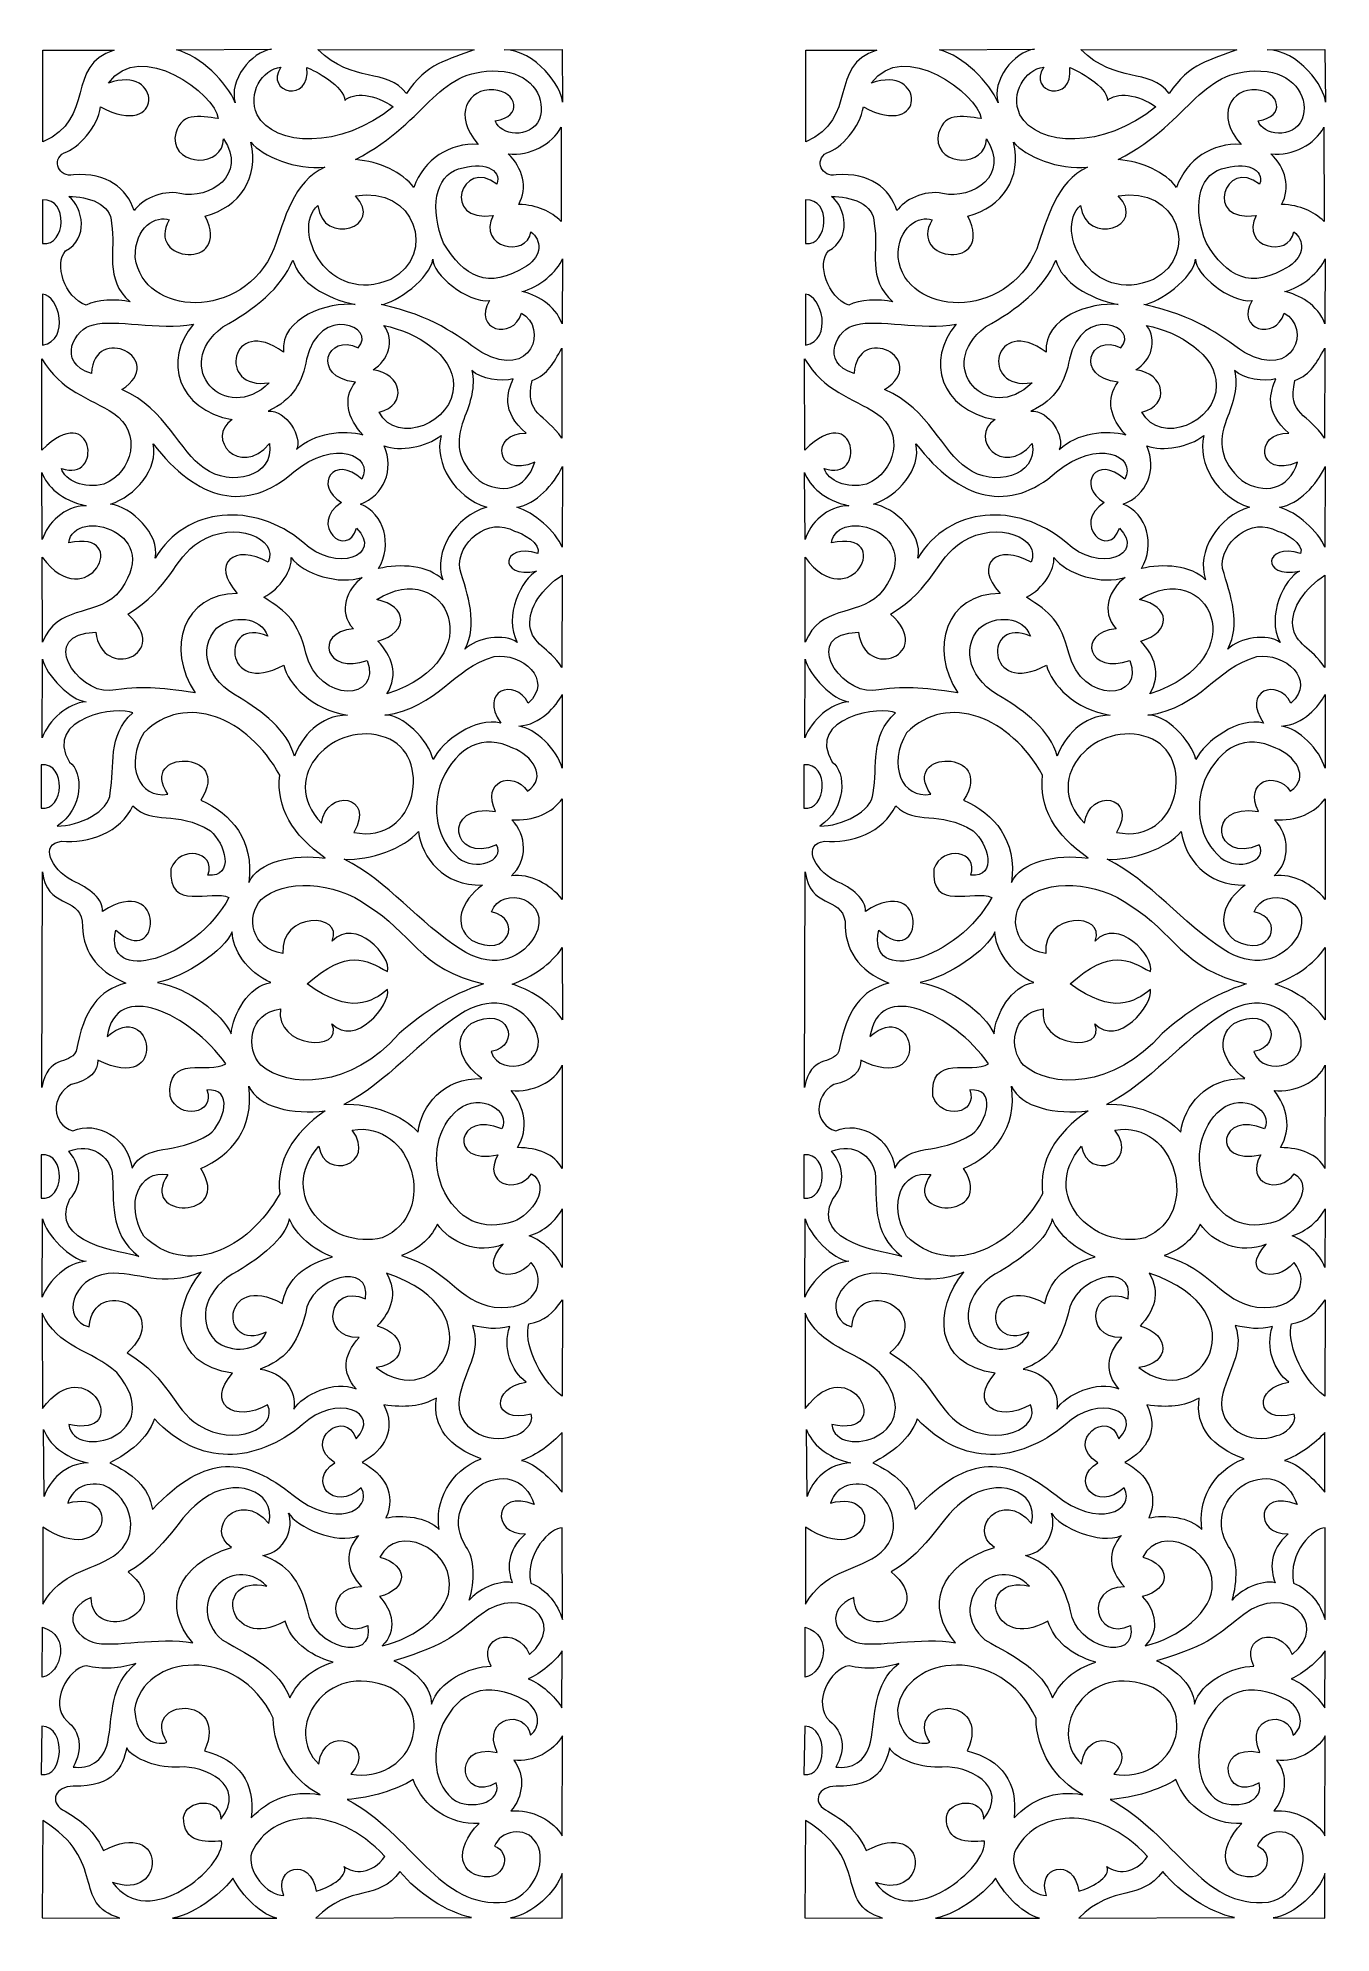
# Model space of a CAD drawing. Header units: centimetres. Extents: x -9.7 to 9.7, y -14.2 to 14.2.
import ezdxf

# ---------------------------------------------------------------- set-up
doc = ezdxf.new("R2010")
doc.units = ezdxf.units.CM
doc.header["$MEASUREMENT"] = 0
doc.layers.add('layer 1', color=7, linetype='Continuous')

msp = doc.modelspace()

# ---------------------------------------------------------------- linework, layer by layer
at = {"layer": 'layer 1', "color": 40, "lineweight": 9}
for points, knots in [([(-9.59305, 13.98324), (-9.59305, 13.98324), (-9.59305, 12.61344), (-9.59305, 12.61344), (-9.59305, 12.61344), (-8.79654, 12.94828), (-9.26329, 13.77016), (-8.52765, 13.98324), (-8.52765, 13.98324), (-8.52765, 13.98324), (-9.59305, 13.98324), (-9.59305, 13.98324)], [0, 0, 0, 0, 0.25, 0.25, 0.25, 0.25, 0.5, 0.5, 0.5, 0.5, 1, 1, 1, 1]), ([(-8.73037, 13.13488), (-8.77071, 12.8339), (-9.06937, 12.50791), (-9.27825, 12.4487), (-9.27825, 12.4487), (-9.47725, 12.32985), (-9.34934, 12.07522), (-9.1384, 12.11605), (-9.1384, 12.11605), (-8.63118, 12.15711), (-8.33797, 11.91363), (-8.22703, 11.58027), (-8.22703, 11.58027), (-8.12102, 11.73508), (-7.82408, 11.89827), (-7.54284, 11.83706), (-7.54284, 11.83706), (-7.08859, 11.73819), (-6.52713, 12.11832), (-6.887, 12.65776), (-6.887, 12.65776), (-6.89487, 12.22883), (-7.61883, 12.23326), (-7.61699, 12.66746), (-7.61699, 12.66746), (-7.55284, 13.08468), (-7.24424, 12.98897), (-6.96723, 12.96265), (-6.96723, 12.96265), (-7.00635, 13.32306), (-8.13568, 14.16833), (-8.61148, 13.48929), (-8.61148, 13.48929), (-7.80486, 13.78746), (-7.76728, 12.62545), (-8.73037, 13.13488)], [0, 0, 0, 0, 0.1, 0.1, 0.1, 0.1, 0.2, 0.2, 0.2, 0.2, 0.3, 0.3, 0.3, 0.3, 0.4, 0.4, 0.4, 0.4, 0.5, 0.5, 0.5, 0.5, 0.6, 0.6, 0.6, 0.6, 0.7, 0.7, 0.7, 0.7, 0.8, 0.8, 0.8, 0.8, 1, 1, 1, 1]), ([(-7.59147, 13.98926), (-7.23071, 13.90009), (-6.8368, 13.49841), (-6.71184, 13.19697), (-6.71184, 13.19697), (-6.81428, 13.53194), (-6.47534, 13.95419), (-6.16748, 14.00137), (-6.16748, 14.00137), (-6.16748, 14.00137), (-7.59147, 13.98926), (-7.59147, 13.98926)], [0, 0, 0, 0, 0.25, 0.25, 0.25, 0.25, 0.5, 0.5, 0.5, 0.5, 1, 1, 1, 1]), ([(-5.47233, 13.99334), (-4.94127, 13.47179), (-4.44286, 13.72675), (-4.14619, 13.33429), (-4.14619, 13.33429), (-3.85741, 13.79164), (-3.50565, 13.84026), (-3.1338, 13.98977), (-3.1338, 13.98977), (-3.1338, 13.98977), (-5.47233, 13.99334), (-5.47233, 13.99334)], [0, 0, 0, 0, 0.25, 0.25, 0.25, 0.25, 0.5, 0.5, 0.5, 0.5, 1, 1, 1, 1]), ([(-2.68193, 13.9906), (-2.21223, 13.99259), (-1.80929, 13.41845), (-1.80736, 13.20675), (-1.80736, 13.20675), (-1.80736, 13.20675), (-1.81457, 13.99428), (-1.81457, 13.99428), (-1.81457, 13.99428), (-1.81457, 13.99428), (-2.68193, 13.9906), (-2.68193, 13.9906)], [0, 0, 0, 0, 0.25, 0.25, 0.25, 0.25, 0.5, 0.5, 0.5, 0.5, 1, 1, 1, 1]), ([(-6.02858, 13.73093), (-6.30715, 13.69326), (-6.53439, 13.34356), (-6.38427, 13.01777), (-6.38427, 13.01777), (-6.12559, 12.53472), (-5.13385, 12.49358), (-4.34787, 13.13438), (-4.34787, 13.13438), (-4.61297, 13.32879), (-4.94391, 13.36015), (-5.07114, 13.23071), (-5.07114, 13.23071), (-5.06882, 13.43905), (-5.52565, 13.68586), (-5.63852, 13.72274), (-5.63852, 13.72274), (-5.57456, 13.18144), (-6.28427, 13.34018), (-6.02858, 13.73093)], [0, 0, 0, 0, 0.16666667, 0.16666667, 0.16666667, 0.16666667, 0.33333333, 0.33333333, 0.33333333, 0.33333333, 0.5, 0.5, 0.5, 0.5, 0.66666667, 0.66666667, 0.66666667, 0.66666667, 1, 1, 1, 1]), ([(-2.81616, 12.92807), (-2.74615, 12.70361), (-2.29352, 12.64449), (-2.15508, 12.94913), (-2.15508, 12.94913), (-2.05011, 13.2476), (-2.24464, 13.60051), (-2.6808, 13.6658), (-2.6808, 13.6658), (-3.70633, 13.75865), (-3.76843, 12.94233), (-4.91101, 12.34609), (-4.91101, 12.34609), (-4.55083, 12.31469), (-4.20466, 12.15531), (-4.03764, 11.92772), (-4.03764, 11.92772), (-3.8831, 12.3495), (-3.49916, 12.6015), (-3.07104, 12.57347), (-3.07104, 12.57347), (-3.46158, 13.00641), (-3.22261, 13.42153), (-2.83929, 13.39009), (-2.83929, 13.39009), (-2.49293, 13.36382), (-2.38839, 12.98923), (-2.81616, 12.92807)], [0, 0, 0, 0, 0.125, 0.125, 0.125, 0.125, 0.25, 0.25, 0.25, 0.25, 0.375, 0.375, 0.375, 0.375, 0.5, 0.5, 0.5, 0.5, 0.625, 0.625, 0.625, 0.625, 0.75, 0.75, 0.75, 0.75, 1, 1, 1, 1]), ([(-1.83048, 12.82898), (-1.9634, 12.579), (-2.2939, 12.39431), (-2.62248, 12.43256), (-2.62248, 12.43256), (-2.40486, 12.2233), (-2.32361, 11.91662), (-2.46491, 11.67402), (-2.46491, 11.67402), (-2.17067, 11.66168), (-1.99237, 11.56856), (-1.82661, 11.41892), (-1.82661, 11.41892), (-1.82661, 11.41892), (-1.83048, 12.82898), (-1.83048, 12.82898)], [0, 0, 0, 0, 0.2, 0.2, 0.2, 0.2, 0.4, 0.4, 0.4, 0.4, 0.6, 0.6, 0.6, 0.6, 1, 1, 1, 1]), ([(-6.47904, 12.60406), (-6.35379, 12.07107), (-6.64366, 11.6367), (-7.16361, 11.49787), (-7.16361, 11.49787), (-6.74819, 10.67286), (-8.07966, 10.80703), (-7.70022, 11.44184), (-7.70022, 11.44184), (-7.89003, 11.51676), (-8.22368, 11.33837), (-8.21011, 10.87802), (-8.21011, 10.87802), (-8.09659, 9.99864), (-6.59269, 9.91084), (-6.13321, 11.00682), (-6.13321, 11.00682), (-5.97577, 11.44595), (-5.84231, 12.01603), (-5.37038, 12.23385), (-5.37038, 12.23385), (-5.79679, 12.18088), (-6.30977, 12.39967), (-6.47904, 12.60406)], [0, 0, 0, 0, 0.14285714, 0.14285714, 0.14285714, 0.14285714, 0.28571429, 0.28571429, 0.28571429, 0.28571429, 0.42857143, 0.42857143, 0.42857143, 0.42857143, 0.57142857, 0.57142857, 0.57142857, 0.57142857, 0.71428571, 0.71428571, 0.71428571, 0.71428571, 1, 1, 1, 1]), ([(-2.79267, 11.97506), (-2.71329, 12.20585), (-3.00141, 12.32198), (-3.36597, 12.20438), (-3.36597, 12.20438), (-3.72155, 12.09434), (-3.79981, 11.60593), (-3.59088, 11.09306), (-3.59088, 11.09306), (-3.28443, 10.5968), (-2.93604, 10.38067), (-2.34726, 10.74908), (-2.34726, 10.74908), (-2.10908, 10.91225), (-2.11938, 11.13422), (-2.28111, 11.26505), (-2.28111, 11.26505), (-2.34378, 10.86118), (-3.09457, 11.03096), (-2.84559, 11.5076), (-2.84559, 11.5076), (-3.64527, 11.39), (-3.31748, 12.39086), (-2.79267, 11.97506)], [0, 0, 0, 0, 0.14285714, 0.14285714, 0.14285714, 0.14285714, 0.28571429, 0.28571429, 0.28571429, 0.28571429, 0.42857143, 0.42857143, 0.42857143, 0.42857143, 0.57142857, 0.57142857, 0.57142857, 0.57142857, 0.71428571, 0.71428571, 0.71428571, 0.71428571, 1, 1, 1, 1]), ([(-4.91184, 11.80165), (-4.46045, 11.33912), (-5.40355, 11.03168), (-5.47525, 11.65943), (-5.47525, 11.65943), (-5.88642, 11.28554), (-5.31796, 10.14255), (-4.38194, 10.55106), (-4.38194, 10.55106), (-3.67558, 10.92764), (-4.02452, 11.96221), (-4.91184, 11.80165)], [0, 0, 0, 0, 0.25, 0.25, 0.25, 0.25, 0.5, 0.5, 0.5, 0.5, 1, 1, 1, 1]), ([(-9.59805, 11.7408), (-9.20652, 11.77049), (-9.25179, 11.04289), (-9.59805, 11.08923), (-9.59805, 11.08923), (-9.59805, 11.08923), (-9.59805, 11.7408), (-9.59805, 11.7408)], [0, 0, 0, 0, 0.33333333, 0.33333333, 0.33333333, 0.33333333, 1, 1, 1, 1]), ([(-9.20588, 11.79206), (-8.98984, 11.62394), (-8.90403, 11.15982), (-9.25445, 10.9778), (-9.25445, 10.9778), (-9.42739, 10.79033), (-9.27651, 10.28172), (-8.94806, 10.16492), (-8.94806, 10.16492), (-8.78962, 10.25313), (-8.49705, 10.25765), (-8.28691, 10.21604), (-8.28691, 10.21604), (-8.68601, 10.55494), (-8.49343, 10.99027), (-8.56818, 11.38593), (-8.56818, 11.38593), (-8.56554, 11.68819), (-8.92376, 11.79391), (-9.20588, 11.79206)], [0, 0, 0, 0, 0.16666667, 0.16666667, 0.16666667, 0.16666667, 0.33333333, 0.33333333, 0.33333333, 0.33333333, 0.5, 0.5, 0.5, 0.5, 0.66666667, 0.66666667, 0.66666667, 0.66666667, 1, 1, 1, 1]), ([(-5.84845, 10.83957), (-6.01941, 10.41561), (-6.42242, 10.10354), (-6.89929, 9.83724), (-6.89929, 9.83724), (-7.68507, 9.24701), (-6.85785, 8.35484), (-6.20164, 9.00193), (-6.20164, 9.00193), (-7.0031, 8.876), (-6.78082, 10.04175), (-5.99157, 9.46066), (-5.99157, 9.46066), (-6.03103, 9.98401), (-5.32262, 10.21424), (-4.91363, 10.17298), (-4.91363, 10.17298), (-5.36137, 10.26927), (-5.75043, 10.50154), (-5.84845, 10.83957)], [0, 0, 0, 0, 0.16666667, 0.16666667, 0.16666667, 0.16666667, 0.33333333, 0.33333333, 0.33333333, 0.33333333, 0.5, 0.5, 0.5, 0.5, 0.66666667, 0.66666667, 0.66666667, 0.66666667, 1, 1, 1, 1]), ([(-3.75263, 10.85454), (-3.78091, 10.57193), (-4.30854, 10.19511), (-4.52647, 10.17252), (-4.52647, 10.17252), (-3.74086, 10.00189), (-3.41968, 9.73091), (-3.01857, 9.45344), (-3.01857, 9.45344), (-2.2635, 9.03424), (-2.02302, 9.82799), (-2.42405, 10.0441), (-2.42405, 10.0441), (-2.55454, 9.61975), (-3.16488, 9.79793), (-2.90319, 10.23304), (-2.90319, 10.23304), (-3.24051, 10.1967), (-3.76477, 10.63467), (-3.75263, 10.85454)], [0, 0, 0, 0, 0.16666667, 0.16666667, 0.16666667, 0.16666667, 0.33333333, 0.33333333, 0.33333333, 0.33333333, 0.5, 0.5, 0.5, 0.5, 0.66666667, 0.66666667, 0.66666667, 0.66666667, 1, 1, 1, 1]), ([(-1.8104, 10.85687), (-1.87942, 10.68052), (-2.16259, 10.41924), (-2.41845, 10.36874), (-2.41845, 10.36874), (-2.21921, 10.32579), (-1.91295, 10.17133), (-1.81559, 9.88528), (-1.81559, 9.88528), (-1.81559, 9.88528), (-1.8104, 10.85687), (-1.8104, 10.85687)], [0, 0, 0, 0, 0.25, 0.25, 0.25, 0.25, 0.5, 0.5, 0.5, 0.5, 1, 1, 1, 1]), ([(-9.599, 10.32947), (-9.35428, 10.31253), (-9.17935, 9.64589), (-9.59971, 9.56353), (-9.59971, 9.56353), (-9.59971, 9.56353), (-9.599, 10.32947), (-9.599, 10.32947)], [0, 0, 0, 0, 0.33333333, 0.33333333, 0.33333333, 0.33333333, 1, 1, 1, 1]), ([(-7.33877, 9.87892), (-7.85054, 9.78277), (-8.53025, 9.9603), (-8.83677, 9.87036), (-8.83677, 9.87036), (-9.12263, 9.82438), (-9.39824, 9.30014), (-8.86867, 9.14048), (-8.86867, 9.14048), (-8.82423, 9.90287), (-7.71232, 9.35992), (-8.41179, 8.89834), (-8.41179, 8.89834), (-7.73239, 8.60736), (-7.55716, 7.96673), (-7.17613, 7.7218), (-7.17613, 7.7218), (-6.78419, 7.43263), (-6.1181, 7.59203), (-6.20029, 8.08988), (-6.20029, 8.08988), (-6.65221, 7.55952), (-7.16836, 8.1865), (-6.75669, 8.4494), (-6.75669, 8.4494), (-7.57758, 8.5955), (-7.80096, 9.34335), (-7.33877, 9.87892)], [0, 0, 0, 0, 0.125, 0.125, 0.125, 0.125, 0.25, 0.25, 0.25, 0.25, 0.375, 0.375, 0.375, 0.375, 0.5, 0.5, 0.5, 0.5, 0.625, 0.625, 0.625, 0.625, 0.75, 0.75, 0.75, 0.75, 1, 1, 1, 1]), ([(-6.22121, 8.57593), (-5.83841, 8.74544), (-5.70116, 9.03166), (-5.64333, 9.35324), (-5.64333, 9.35324), (-5.44979, 10.19168), (-4.57554, 9.83793), (-4.87269, 9.52652), (-4.87269, 9.52652), (-5.33492, 9.75452), (-5.58323, 9.08804), (-4.91274, 9.01097), (-4.91274, 9.01097), (-5.10312, 8.76928), (-5.0335, 8.46404), (-4.79826, 8.22236), (-4.79826, 8.22236), (-5.07631, 8.30455), (-5.53502, 8.25164), (-5.79412, 8.00095), (-5.79412, 8.00095), (-5.706, 8.18632), (-5.94044, 8.5935), (-6.22121, 8.57593)], [0, 0, 0, 0, 0.14285714, 0.14285714, 0.14285714, 0.14285714, 0.28571429, 0.28571429, 0.28571429, 0.28571429, 0.42857143, 0.42857143, 0.42857143, 0.42857143, 0.57142857, 0.57142857, 0.57142857, 0.57142857, 0.71428571, 0.71428571, 0.71428571, 0.71428571, 1, 1, 1, 1]), ([(-4.48557, 9.8609), (-4.31448, 9.63416), (-4.41615, 9.33861), (-4.64618, 9.19587), (-4.64618, 9.19587), (-4.21453, 9.13983), (-4.12138, 8.66859), (-4.55692, 8.56021), (-4.55692, 8.56021), (-4.27923, 8.05058), (-3.43639, 8.411), (-3.44226, 8.96354), (-3.44226, 8.96354), (-3.44219, 9.42442), (-3.99357, 9.75872), (-4.48557, 9.8609)], [0, 0, 0, 0, 0.2, 0.2, 0.2, 0.2, 0.4, 0.4, 0.4, 0.4, 0.6, 0.6, 0.6, 0.6, 1, 1, 1, 1]), ([(-1.81757, 9.5194), (-1.94875, 9.29129), (-2.01651, 9.13659), (-2.2635, 9.03424), (-2.2635, 9.03424), (-2.38694, 8.51168), (-2.05656, 8.54343), (-1.82035, 8.16938), (-1.82035, 8.16938), (-1.82035, 8.16938), (-1.81757, 9.5194), (-1.81757, 9.5194)], [0, 0, 0, 0, 0.25, 0.25, 0.25, 0.25, 0.5, 0.5, 0.5, 0.5, 1, 1, 1, 1]), ([(-9.61018, 9.36156), (-9.61018, 9.36156), (-9.60885, 7.99345), (-9.60885, 7.99345), (-9.60885, 7.99345), (-8.82355, 8.77665), (-8.68198, 7.48272), (-9.317, 7.71937), (-9.317, 7.71937), (-9.26282, 7.52745), (-8.97799, 7.41306), (-8.68198, 7.48272), (-8.68198, 7.48272), (-8.2412, 7.66667), (-8.10916, 8.26063), (-8.53323, 8.54182), (-8.53323, 8.54182), (-8.89222, 8.77982), (-9.32416, 8.8682), (-9.61018, 9.36156)], [0, 0, 0, 0, 0.16666667, 0.16666667, 0.16666667, 0.16666667, 0.33333333, 0.33333333, 0.33333333, 0.33333333, 0.5, 0.5, 0.5, 0.5, 0.66666667, 0.66666667, 0.66666667, 0.66666667, 1, 1, 1, 1]), ([(-3.16755, 9.18566), (-3.03511, 9.05968), (-2.7245, 9.00832), (-2.54763, 9.05972), (-2.54763, 9.05972), (-2.63224, 8.87149), (-2.7363, 8.56962), (-2.35329, 8.24744), (-2.35329, 8.24744), (-2.88476, 8.26216), (-2.82971, 7.55776), (-2.22333, 7.80968), (-2.22333, 7.80968), (-2.35423, 7.39199), (-2.73274, 7.32426), (-3.05781, 7.53608), (-3.05781, 7.53608), (-3.39583, 7.83706), (-3.41056, 8.10943), (-3.28953, 8.45102), (-3.28953, 8.45102), (-3.18307, 8.71385), (-3.11278, 8.94028), (-3.16755, 9.18566)], [0, 0, 0, 0, 0.14285714, 0.14285714, 0.14285714, 0.14285714, 0.28571429, 0.28571429, 0.28571429, 0.28571429, 0.42857143, 0.42857143, 0.42857143, 0.42857143, 0.57142857, 0.57142857, 0.57142857, 0.57142857, 0.71428571, 0.71428571, 0.71428571, 0.71428571, 1, 1, 1, 1]), ([(-7.94411, 8.08825), (-7.85492, 7.71102), (-8.21674, 7.30088), (-8.58057, 7.18332), (-8.58057, 7.18332), (-8.27607, 7.14455), (-7.83095, 6.73369), (-7.91255, 6.37523), (-7.91255, 6.37523), (-7.44364, 7.14899), (-6.43526, 7.22434), (-5.69809, 6.61524), (-5.69809, 6.61524), (-5.20086, 6.13691), (-4.49751, 6.41772), (-4.89331, 6.82564), (-4.89331, 6.82564), (-5.03589, 6.34511), (-5.63267, 6.88115), (-5.12036, 7.20747), (-5.12036, 7.20747), (-5.54858, 7.46155), (-5.23345, 7.94302), (-4.81441, 7.55678), (-4.81441, 7.55678), (-4.62617, 7.90872), (-5.22566, 8.17003), (-5.83421, 7.66703), (-5.83421, 7.66703), (-6.53959, 7.04547), (-7.28139, 7.23033), (-7.94411, 8.08825)], [0, 0, 0, 0, 0.11111111, 0.11111111, 0.11111111, 0.11111111, 0.22222222, 0.22222222, 0.22222222, 0.22222222, 0.33333333, 0.33333333, 0.33333333, 0.33333333, 0.44444444, 0.44444444, 0.44444444, 0.44444444, 0.55555556, 0.55555556, 0.55555556, 0.55555556, 0.66666667, 0.66666667, 0.66666667, 0.66666667, 0.77777778, 0.77777778, 0.77777778, 0.77777778, 1, 1, 1, 1]), ([(-4.48307, 8.05505), (-4.32439, 7.69806), (-4.48575, 7.31037), (-4.83506, 7.18447), (-4.83506, 7.18447), (-4.48068, 7.03628), (-4.354, 6.58095), (-4.56325, 6.21749), (-4.56325, 6.21749), (-4.25098, 6.29741), (-3.80476, 6.26495), (-3.60236, 6.049), (-3.60236, 6.049), (-3.74843, 6.46852), (-3.41795, 7.00437), (-2.94392, 7.13682), (-2.94392, 7.13682), (-3.4283, 7.29129), (-3.73347, 7.7932), (-3.62895, 8.21086), (-3.62895, 8.21086), (-3.85014, 8.03507), (-4.24108, 7.97092), (-4.48307, 8.05505)], [0, 0, 0, 0, 0.14285714, 0.14285714, 0.14285714, 0.14285714, 0.28571429, 0.28571429, 0.28571429, 0.28571429, 0.42857143, 0.42857143, 0.42857143, 0.42857143, 0.57142857, 0.57142857, 0.57142857, 0.57142857, 0.71428571, 0.71428571, 0.71428571, 0.71428571, 1, 1, 1, 1]), ([(-1.81105, 7.74563), (-1.93847, 7.47307), (-2.20362, 7.18309), (-2.49296, 7.13583), (-2.49296, 7.13583), (-2.23593, 7.06379), (-1.91287, 6.77895), (-1.81387, 6.53836), (-1.81387, 6.53836), (-1.81387, 6.53836), (-1.81105, 7.74563), (-1.81105, 7.74563)], [0, 0, 0, 0, 0.25, 0.25, 0.25, 0.25, 0.5, 0.5, 0.5, 0.5, 1, 1, 1, 1]), ([(-9.61259, 7.65806), (-9.61259, 7.65806), (-9.60335, 6.65387), (-9.60335, 6.65387), (-9.60335, 6.65387), (-9.52907, 6.89303), (-9.27954, 7.15596), (-8.94649, 7.15988), (-8.94649, 7.15988), (-9.31717, 7.23836), (-9.53442, 7.45135), (-9.61259, 7.65806)], [0, 0, 0, 0, 0.25, 0.25, 0.25, 0.25, 0.5, 0.5, 0.5, 0.5, 1, 1, 1, 1]), ([(-9.60376, 6.38658), (-9.60376, 6.38658), (-9.60152, 5.11652), (-9.60152, 5.11652), (-9.60152, 5.11652), (-9.36635, 5.67461), (-8.8636, 5.48694), (-8.49154, 5.8239), (-8.49154, 5.8239), (-7.70084, 6.75795), (-9.13252, 7.16346), (-9.20758, 6.60312), (-9.20758, 6.60312), (-8.23716, 6.81456), (-8.92633, 5.46696), (-9.60376, 6.38658)], [0, 0, 0, 0, 0.2, 0.2, 0.2, 0.2, 0.4, 0.4, 0.4, 0.4, 0.6, 0.6, 0.6, 0.6, 1, 1, 1, 1]), ([(-8.80297, 5.26552), (-9.6694, 5.24068), (-9.09524, 4.36501), (-8.59054, 4.38892), (-8.59054, 4.38892), (-8.09505, 4.46119), (-7.88972, 4.43874), (-7.31247, 4.35665), (-7.31247, 4.35665), (-7.7607, 5.02101), (-7.48598, 5.8428), (-6.68249, 5.8461), (-6.68249, 5.8461), (-7.09051, 6.2958), (-6.72243, 6.59597), (-6.21735, 6.31523), (-6.21735, 6.31523), (-6.05625, 6.67247), (-6.71694, 6.95117), (-7.24929, 6.6206), (-7.24929, 6.6206), (-7.65867, 6.35323), (-7.66573, 5.93178), (-8.32335, 5.53601), (-8.32335, 5.53601), (-7.64262, 4.93248), (-8.71045, 4.51941), (-8.80297, 5.26552)], [0, 0, 0, 0, 0.125, 0.125, 0.125, 0.125, 0.25, 0.25, 0.25, 0.25, 0.375, 0.375, 0.375, 0.375, 0.5, 0.5, 0.5, 0.5, 0.625, 0.625, 0.625, 0.625, 0.75, 0.75, 0.75, 0.75, 1, 1, 1, 1]), ([(-2.52552, 6.77606), (-2.91776, 7.01072), (-3.39522, 6.60041), (-3.34887, 6.21899), (-3.34887, 6.21899), (-3.2258, 5.81418), (-3.07157, 5.38431), (-3.26986, 5.01114), (-3.26986, 5.01114), (-3.09698, 5.18653), (-2.67532, 5.25209), (-2.48557, 5.10947), (-2.48557, 5.10947), (-2.70178, 5.50559), (-2.41269, 6.07178), (-2.19738, 6.18074), (-2.19738, 6.18074), (-2.78391, 6.05981), (-2.72978, 6.61762), (-2.1778, 6.44527), (-2.1778, 6.44527), (-2.12307, 6.58813), (-2.41267, 6.75668), (-2.52552, 6.77606)], [0, 0, 0, 0, 0.14285714, 0.14285714, 0.14285714, 0.14285714, 0.28571429, 0.28571429, 0.28571429, 0.28571429, 0.42857143, 0.42857143, 0.42857143, 0.42857143, 0.57142857, 0.57142857, 0.57142857, 0.57142857, 0.71428571, 0.71428571, 0.71428571, 0.71428571, 1, 1, 1, 1]), ([(-5.87569, 6.3817), (-5.85431, 6.20988), (-6.03261, 5.9149), (-6.28497, 5.78724), (-6.28497, 5.78724), (-5.92543, 5.56356), (-5.77788, 5.43188), (-5.65245, 4.94836), (-5.65245, 4.94836), (-5.45822, 4.1847), (-4.50538, 4.23703), (-4.73697, 4.84072), (-4.73697, 4.84072), (-5.35162, 4.61533), (-5.55133, 5.26009), (-4.94197, 5.31644), (-4.94197, 5.31644), (-5.18397, 5.57896), (-5.03622, 5.90943), (-4.80941, 6.08632), (-4.80941, 6.08632), (-5.14651, 5.96518), (-5.6946, 6.13618), (-5.87569, 6.3817)], [0, 0, 0, 0, 0.14285714, 0.14285714, 0.14285714, 0.14285714, 0.28571429, 0.28571429, 0.28571429, 0.28571429, 0.42857143, 0.42857143, 0.42857143, 0.42857143, 0.57142857, 0.57142857, 0.57142857, 0.57142857, 0.71428571, 0.71428571, 0.71428571, 0.71428571, 1, 1, 1, 1]), ([(-4.59111, 5.75312), (-4.12371, 5.6586), (-4.11041, 5.26246), (-4.57401, 5.13182), (-4.57401, 5.13182), (-4.36501, 4.90572), (-4.25887, 4.64708), (-4.4385, 4.33952), (-4.4385, 4.33952), (-2.82125, 4.87356), (-3.55976, 6.41195), (-4.59111, 5.75312)], [0, 0, 0, 0, 0.25, 0.25, 0.25, 0.25, 0.5, 0.5, 0.5, 0.5, 1, 1, 1, 1]), ([(-1.81371, 6.11837), (-2.11236, 5.92697), (-2.32224, 5.62698), (-2.2962, 5.36201), (-2.2962, 5.36201), (-2.25881, 5.07083), (-2.02219, 5.04682), (-1.81648, 4.73642), (-1.81648, 4.73642), (-1.81648, 4.73642), (-1.81371, 6.11837), (-1.81371, 6.11837)], [0, 0, 0, 0, 0.25, 0.25, 0.25, 0.25, 0.5, 0.5, 0.5, 0.5, 1, 1, 1, 1]), ([(-6.22473, 5.20364), (-6.33417, 5.50346), (-6.74912, 5.52854), (-6.99081, 5.32676), (-6.99081, 5.32676), (-7.27581, 5.01212), (-7.13445, 4.5356), (-6.64881, 4.28708), (-6.64881, 4.28708), (-6.31475, 4.08303), (-5.92941, 3.79896), (-5.82533, 3.40524), (-5.82533, 3.40524), (-5.72575, 3.68509), (-5.44043, 4.03066), (-5.03201, 4.02016), (-5.03201, 4.02016), (-5.55391, 4.10519), (-5.92002, 4.48082), (-5.98533, 4.77272), (-5.98533, 4.77272), (-6.90666, 4.26995), (-6.93477, 5.52574), (-6.22473, 5.20364)], [0, 0, 0, 0, 0.14285714, 0.14285714, 0.14285714, 0.14285714, 0.28571429, 0.28571429, 0.28571429, 0.28571429, 0.42857143, 0.42857143, 0.42857143, 0.42857143, 0.57142857, 0.57142857, 0.57142857, 0.57142857, 0.71428571, 0.71428571, 0.71428571, 0.71428571, 1, 1, 1, 1]), ([(-9.60144, 4.85862), (-9.60144, 4.85862), (-9.60708, 3.68257), (-9.60708, 3.68257), (-9.60708, 3.68257), (-9.50287, 3.94573), (-9.22231, 4.20545), (-8.94674, 4.22166), (-8.94674, 4.22166), (-9.18207, 4.2439), (-9.54561, 4.62222), (-9.60144, 4.85862)], [0, 0, 0, 0, 0.25, 0.25, 0.25, 0.25, 0.5, 0.5, 0.5, 0.5, 1, 1, 1, 1]), ([(-4.46985, 4.01976), (-4.20818, 4.04419), (-3.8178, 3.64826), (-3.74865, 3.35676), (-3.74865, 3.35676), (-3.61281, 3.63246), (-3.10879, 3.9986), (-2.73428, 3.90404), (-2.73428, 3.90404), (-3.0694, 4.38359), (-2.5238, 4.59293), (-2.32335, 4.20384), (-2.32335, 4.20384), (-1.93387, 4.54654), (-2.42032, 4.96721), (-2.83209, 4.89884), (-2.83209, 4.89884), (-3.46852, 4.72384), (-3.65345, 4.14562), (-4.46985, 4.01976)], [0, 0, 0, 0, 0.16666667, 0.16666667, 0.16666667, 0.16666667, 0.33333333, 0.33333333, 0.33333333, 0.33333333, 0.5, 0.5, 0.5, 0.5, 0.66666667, 0.66666667, 0.66666667, 0.66666667, 1, 1, 1, 1]), ([(-7.72013, 2.83732), (-8.15691, 2.76146), (-8.37029, 3.28393), (-8.08349, 3.75852), (-8.08349, 3.75852), (-7.45633, 4.37475), (-6.52487, 3.98753), (-6.04621, 3.12508), (-6.04621, 3.12508), (-6.09833, 2.63354), (-5.85907, 2.23189), (-5.36432, 1.88028), (-5.36432, 1.88028), (-5.84309, 1.94494), (-6.37515, 1.8306), (-6.50932, 1.51229), (-6.50932, 1.51229), (-6.4257, 2.15631), (-6.76857, 2.53821), (-7.22749, 2.74844), (-7.22749, 2.74844), (-6.73103, 3.52047), (-8.18443, 3.50971), (-7.72013, 2.83732)], [0, 0, 0, 0, 0.14285714, 0.14285714, 0.14285714, 0.14285714, 0.28571429, 0.28571429, 0.28571429, 0.28571429, 0.42857143, 0.42857143, 0.42857143, 0.42857143, 0.57142857, 0.57142857, 0.57142857, 0.57142857, 0.71428571, 0.71428571, 0.71428571, 0.71428571, 1, 1, 1, 1]), ([(-1.81255, 4.32976), (-1.90147, 4.15876), (-2.13613, 3.87445), (-2.46541, 3.85844), (-2.46541, 3.85844), (-2.20823, 3.82228), (-1.89346, 3.51328), (-1.81255, 3.22534), (-1.81255, 3.22534), (-1.81255, 3.22534), (-1.81255, 4.32976), (-1.81255, 4.32976)], [0, 0, 0, 0, 0.25, 0.25, 0.25, 0.25, 0.5, 0.5, 0.5, 0.5, 1, 1, 1, 1]), ([(-9.38165, 2.36123), (-8.98341, 2.61325), (-8.98449, 3.17037), (-9.1961, 3.31995), (-9.1961, 3.31995), (-9.6056, 3.99018), (-8.44134, 4.16959), (-8.24761, 4.05541), (-8.24761, 4.05541), (-8.63531, 3.71651), (-8.51113, 3.25268), (-8.58588, 2.85702), (-8.58588, 2.85702), (-8.59538, 2.5765), (-9.06023, 2.35606), (-9.38165, 2.36123)], [0, 0, 0, 0, 0.2, 0.2, 0.2, 0.2, 0.4, 0.4, 0.4, 0.4, 0.6, 0.6, 0.6, 0.6, 1, 1, 1, 1]), ([(-5.41839, 2.4013), (-6.10891, 3.11368), (-5.19847, 3.96612), (-4.46001, 3.68516), (-4.46001, 3.68516), (-3.74865, 3.45336), (-3.96853, 2.06336), (-4.93753, 2.26628), (-4.93753, 2.26628), (-4.60038, 2.81998), (-5.34991, 2.9361), (-5.41839, 2.4013)], [0, 0, 0, 0, 0.25, 0.25, 0.25, 0.25, 0.5, 0.5, 0.5, 0.5, 1, 1, 1, 1]), ([(-2.81157, 2.57708), (-3.62325, 2.72072), (-3.46821, 1.77452), (-2.79789, 2.07776), (-2.79789, 2.07776), (-2.66448, 1.83603), (-3.1182, 1.67872), (-3.37245, 1.88624), (-3.37245, 1.88624), (-3.68994, 2.15301), (-3.77771, 2.609), (-3.61869, 3.0422), (-3.61869, 3.0422), (-3.38157, 3.55976), (-2.99169, 3.749), (-2.55165, 3.52784), (-2.55165, 3.52784), (-2.27343, 3.42524), (-2.02262, 3.09235), (-2.33277, 2.88488), (-2.33277, 2.88488), (-2.55621, 3.19952), (-3.03045, 3.03536), (-2.81157, 2.57708)], [0, 0, 0, 0, 0.14285714, 0.14285714, 0.14285714, 0.14285714, 0.28571429, 0.28571429, 0.28571429, 0.28571429, 0.42857143, 0.42857143, 0.42857143, 0.42857143, 0.57142857, 0.57142857, 0.57142857, 0.57142857, 0.71428571, 0.71428571, 0.71428571, 0.71428571, 1, 1, 1, 1]), ([(-9.62265, 3.27865), (-9.23112, 3.30834), (-9.27639, 2.58074), (-9.62265, 2.62708), (-9.62265, 2.62708), (-9.62265, 2.62708), (-9.62265, 3.27865), (-9.62265, 3.27865)], [0, 0, 0, 0, 0.33333333, 0.33333333, 0.33333333, 0.33333333, 1, 1, 1, 1]), ([(-8.24455, 2.66557), (-8.4279, 2.26666), (-8.91759, 2.09064), (-9.31481, 2.13312), (-9.31481, 2.13312), (-9.64044, 2.0855), (-9.48328, 1.72821), (-9.15755, 1.54258), (-9.15755, 1.54258), (-8.88679, 1.42943), (-8.68789, 1.25626), (-8.70006, 1.08105), (-8.70006, 1.08105), (-7.73608, 1.70376), (-7.81826, 0.16692), (-8.50019, 0.80305), (-8.50019, 0.80305), (-8.69896, -0.05284), (-7.30272, 0.36244), (-6.80593, 1.29084), (-6.80593, 1.29084), (-7.06734, 1.42012), (-7.72695, 1.06541), (-7.67524, 1.71897), (-7.67524, 1.71897), (-7.54655, 2.079), (-6.99109, 1.98834), (-7.12156, 1.62475), (-7.12156, 1.62475), (-6.71032, 1.59379), (-6.86647, 2.10575), (-7.08344, 2.28793), (-7.08344, 2.28793), (-7.60561, 2.61013), (-7.94631, 2.36124), (-8.24455, 2.66557)], [0, 0, 0, 0, 0.1, 0.1, 0.1, 0.1, 0.2, 0.2, 0.2, 0.2, 0.3, 0.3, 0.3, 0.3, 0.4, 0.4, 0.4, 0.4, 0.5, 0.5, 0.5, 0.5, 0.6, 0.6, 0.6, 0.6, 0.7, 0.7, 0.7, 0.7, 0.8, 0.8, 0.8, 0.8, 1, 1, 1, 1]), ([(-1.81194, 2.76941), (-1.95102, 2.56421), (-2.24902, 2.42977), (-2.57011, 2.45457), (-2.57011, 2.45457), (-2.33843, 2.22416), (-2.32761, 1.83929), (-2.57428, 1.61442), (-2.57428, 1.61442), (-2.29701, 1.6529), (-1.99279, 1.48947), (-1.81267, 1.26147), (-1.81267, 1.26147), (-1.81267, 1.26147), (-1.81194, 2.76941), (-1.81194, 2.76941)], [0, 0, 0, 0, 0.2, 0.2, 0.2, 0.2, 0.4, 0.4, 0.4, 0.4, 0.6, 0.6, 0.6, 0.6, 1, 1, 1, 1]), ([(-3.96684, 2.28108), (-4.17906, 2.02644), (-4.6879, 1.84193), (-5.07847, 1.86306), (-5.07847, 1.86306), (-4.43419, 1.54631), (-3.94482, 0.89805), (-3.33861, 0.51509), (-3.33861, 0.51509), (-2.91635, 0.23669), (-2.46599, 0.30469), (-2.22091, 0.71087), (-2.22091, 0.71087), (-1.94178, 1.27066), (-2.72686, 1.49209), (-2.87296, 1.07312), (-2.87296, 1.07312), (-2.40153, 0.98002), (-2.614, 0.3509), (-3.17081, 0.65288), (-3.17081, 0.65288), (-3.46395, 0.87412), (-3.33152, 1.2419), (-3.00946, 1.47527), (-3.00946, 1.47527), (-3.59263, 1.46382), (-3.91645, 1.88277), (-3.96684, 2.28108)], [0, 0, 0, 0, 0.125, 0.125, 0.125, 0.125, 0.25, 0.25, 0.25, 0.25, 0.375, 0.375, 0.375, 0.375, 0.5, 0.5, 0.5, 0.5, 0.625, 0.625, 0.625, 0.625, 0.75, 0.75, 0.75, 0.75, 1, 1, 1, 1]), ([(-9.60096, 1.67364), (-9.60096, 1.67364), (-9.61113, -1.5565), (-9.61113, -1.5565), (-9.61113, -1.5565), (-9.51423, -1.04729), (-9.21227, -1.24059), (-9.0965, -1.01371), (-9.0965, -1.01371), (-8.97842, -0.38127), (-8.76027, -0.10254), (-8.34951, 0.0083), (-8.34951, 0.0083), (-8.81569, 0.20064), (-9.00876, 0.5002), (-9.00477, 0.9374), (-9.00477, 0.9374), (-9.06504, 1.31099), (-9.53784, 1.1286), (-9.60096, 1.67364)], [0, 0, 0, 0, 0.16666667, 0.16666667, 0.16666667, 0.16666667, 0.33333333, 0.33333333, 0.33333333, 0.33333333, 0.5, 0.5, 0.5, 0.5, 0.66666667, 0.66666667, 0.66666667, 0.66666667, 1, 1, 1, 1]), ([(-4.25483, -0.74837), (-3.87867, -0.41703), (-3.49582, -0.16959), (-2.99406, -0.00404), (-2.99406, -0.00404), (-3.93784, 0.20492), (-4.09168, 0.78708), (-4.72446, 1.16398), (-4.72446, 1.16398), (-5.22197, 1.54221), (-6.00064, 1.56444), (-6.32508, 1.25771), (-6.32508, 1.25771), (-6.55225, 1.01613), (-6.48059, 0.51665), (-5.99863, 0.453), (-5.99863, 0.453), (-6.04196, 1.07567), (-5.08592, 1.07024), (-5.258, 0.63765), (-5.258, 0.63765), (-4.91433, 1.00295), (-4.36565, 0.41223), (-4.42966, 0.18025), (-4.42966, 0.18025), (-4.76175, 0.36083), (-5.02539, 0.53073), (-5.63292, -0.00404), (-5.63292, -0.00404), (-4.9779, -0.48297), (-4.66873, -0.27145), (-4.42903, -0.09037), (-4.42903, -0.09037), (-4.38002, -0.31777), (-4.91944, -0.96664), (-5.26311, -0.60134), (-5.26311, -0.60134), (-5.07582, -1.04914), (-6.12314, -0.95568), (-6.03418, -0.37864), (-6.03418, -0.37864), (-6.51614, -0.44229), (-6.55736, -0.97982), (-6.33019, -1.2214), (-6.33019, -1.2214), (-5.92463, -1.56869), (-4.9834, -1.58563), (-4.25483, -0.74837)], [0, 0, 0, 0, 0.07692308, 0.07692308, 0.07692308, 0.07692308, 0.15384615, 0.15384615, 0.15384615, 0.15384615, 0.23076923, 0.23076923, 0.23076923, 0.23076923, 0.30769231, 0.30769231, 0.30769231, 0.30769231, 0.38461538, 0.38461538, 0.38461538, 0.38461538, 0.46153846, 0.46153846, 0.46153846, 0.46153846, 0.53846154, 0.53846154, 0.53846154, 0.53846154, 0.61538462, 0.61538462, 0.61538462, 0.61538462, 0.69230769, 0.69230769, 0.69230769, 0.69230769, 0.76923077, 0.76923077, 0.76923077, 0.76923077, 0.84615385, 0.84615385, 0.84615385, 0.84615385, 1, 1, 1, 1]), ([(-7.87959, 0.01425), (-7.45369, 0.10753), (-6.87931, 0.4957), (-6.75863, 0.7744), (-6.75863, 0.7744), (-6.75444, 0.52197), (-6.53689, 0.16317), (-6.17835, 0.01808), (-6.17835, 0.01808), (-6.5162, -0.03621), (-6.74984, -0.46555), (-6.77273, -0.75246), (-6.77273, -0.75246), (-6.91387, -0.44618), (-7.40995, -0.06467), (-7.87959, 0.01425)], [0, 0, 0, 0, 0.2, 0.2, 0.2, 0.2, 0.4, 0.4, 0.4, 0.4, 0.6, 0.6, 0.6, 0.6, 1, 1, 1, 1]), ([(-1.81293, 0.53876), (-1.97481, 0.29024), (-2.26644, 0.10049), (-2.56107, -0.01021), (-2.56107, -0.01021), (-2.31862, -0.08286), (-1.99123, -0.26746), (-1.80963, -0.54124), (-1.80963, -0.54124), (-1.80963, -0.54124), (-1.81293, 0.53876), (-1.81293, 0.53876)], [0, 0, 0, 0, 0.25, 0.25, 0.25, 0.25, 0.5, 0.5, 0.5, 0.5, 1, 1, 1, 1]), ([(-8.25924, -2.76538), (-8.31819, -2.30427), (-8.78495, -2.05121), (-9.14485, -2.20565), (-9.14485, -2.20565), (-9.47048, -2.10827), (-9.47961, -1.68526), (-9.17224, -1.51177), (-9.17224, -1.51177), (-8.89112, -1.45432), (-8.76342, -1.3015), (-8.77052, -1.14657), (-8.77052, -1.14657), (-7.68993, -1.68816), (-7.94923, -0.19083), (-8.63116, -0.79276), (-8.63116, -0.79276), (-8.49895, 0.0786), (-7.39347, -0.44899), (-6.85322, -1.20135), (-6.85322, -1.20135), (-7.11463, -1.36975), (-7.74164, -1.0346), (-7.68993, -1.68816), (-7.68993, -1.68816), (-7.56124, -2.04819), (-7.00578, -1.95753), (-7.13625, -1.59394), (-7.13625, -1.59394), (-6.72501, -1.56298), (-6.88116, -2.07494), (-7.09813, -2.25712), (-7.09813, -2.25712), (-7.6203, -2.57932), (-8.0543, -2.38019), (-8.25924, -2.76538)], [0, 0, 0, 0, 0.1, 0.1, 0.1, 0.1, 0.2, 0.2, 0.2, 0.2, 0.3, 0.3, 0.3, 0.3, 0.4, 0.4, 0.4, 0.4, 0.5, 0.5, 0.5, 0.5, 0.6, 0.6, 0.6, 0.6, 0.7, 0.7, 0.7, 0.7, 0.8, 0.8, 0.8, 0.8, 1, 1, 1, 1]), ([(-3.97358, -2.22739), (-4.1858, -1.97275), (-4.69464, -1.78824), (-5.08521, -1.80937), (-5.08521, -1.80937), (-4.44093, -1.49262), (-3.95156, -0.84436), (-3.34535, -0.4614), (-3.34535, -0.4614), (-2.92309, -0.183), (-2.47273, -0.251), (-2.22765, -0.65718), (-2.22765, -0.65718), (-1.94852, -1.21697), (-2.7336, -1.4384), (-2.8797, -1.01943), (-2.8797, -1.01943), (-2.40827, -0.92633), (-2.62074, -0.29721), (-3.17755, -0.59919), (-3.17755, -0.59919), (-3.47069, -0.82043), (-3.33826, -1.18821), (-3.0162, -1.42158), (-3.0162, -1.42158), (-3.59937, -1.41013), (-3.92319, -1.82908), (-3.97358, -2.22739)], [0, 0, 0, 0, 0.125, 0.125, 0.125, 0.125, 0.25, 0.25, 0.25, 0.25, 0.375, 0.375, 0.375, 0.375, 0.5, 0.5, 0.5, 0.5, 0.625, 0.625, 0.625, 0.625, 0.75, 0.75, 0.75, 0.75, 1, 1, 1, 1]), ([(-1.81303, -1.22358), (-1.91735, -1.46699), (-2.26431, -1.63691), (-2.57727, -1.59958), (-2.57727, -1.59958), (-2.37876, -1.84484), (-2.30542, -2.16937), (-2.48151, -2.45626), (-2.48151, -2.45626), (-2.17669, -2.45951), (-1.92689, -2.55635), (-1.81335, -2.76826), (-1.81335, -2.76826), (-1.81335, -2.76826), (-1.81303, -1.22358), (-1.81303, -1.22358)], [0, 0, 0, 0, 0.2, 0.2, 0.2, 0.2, 0.4, 0.4, 0.4, 0.4, 0.6, 0.6, 0.6, 0.6, 1, 1, 1, 1]), ([(-7.72013, -2.86074), (-8.15691, -2.78488), (-8.37029, -3.30735), (-8.08349, -3.78194), (-8.08349, -3.78194), (-7.45633, -4.39817), (-6.52487, -4.01095), (-6.04621, -3.1485), (-6.04621, -3.1485), (-6.09833, -2.65696), (-5.85907, -2.25531), (-5.36432, -1.9037), (-5.36432, -1.9037), (-5.84309, -1.96836), (-6.37515, -1.85402), (-6.50932, -1.53571), (-6.50932, -1.53571), (-6.4257, -2.17973), (-6.76857, -2.56163), (-7.22749, -2.77186), (-7.22749, -2.77186), (-6.73103, -3.54389), (-8.18443, -3.53313), (-7.72013, -2.86074)], [0, 0, 0, 0, 0.14285714, 0.14285714, 0.14285714, 0.14285714, 0.28571429, 0.28571429, 0.28571429, 0.28571429, 0.42857143, 0.42857143, 0.42857143, 0.42857143, 0.57142857, 0.57142857, 0.57142857, 0.57142857, 0.71428571, 0.71428571, 0.71428571, 0.71428571, 1, 1, 1, 1]), ([(-2.77663, -2.56311), (-3.54271, -2.73715), (-3.3901, -1.87395), (-2.71978, -2.17719), (-2.71978, -2.17719), (-2.57496, -1.90108), (-3.03846, -1.62801), (-3.37095, -1.88443), (-3.37095, -1.88443), (-3.68844, -2.1512), (-3.77621, -2.60719), (-3.61719, -3.04039), (-3.61719, -3.04039), (-3.38007, -3.55795), (-3.00539, -3.71375), (-2.54407, -3.56251), (-2.54407, -3.56251), (-2.27801, -3.47207), (-1.9664, -3.03582), (-2.27351, -2.84963), (-2.27351, -2.84963), (-2.49695, -3.16427), (-3.02287, -3.00011), (-2.77663, -2.56311)], [0, 0, 0, 0, 0.14285714, 0.14285714, 0.14285714, 0.14285714, 0.28571429, 0.28571429, 0.28571429, 0.28571429, 0.42857143, 0.42857143, 0.42857143, 0.42857143, 0.57142857, 0.57142857, 0.57142857, 0.57142857, 0.71428571, 0.71428571, 0.71428571, 0.71428571, 1, 1, 1, 1]), ([(-5.46109, -2.4367), (-6.10034, -3.16716), (-5.29577, -4.00076), (-4.50841, -3.80782), (-4.50841, -3.80782), (-3.65365, -3.44782), (-4.04953, -2.03932), (-4.95985, -2.19334), (-4.95985, -2.19334), (-4.58358, -2.71444), (-5.36981, -2.9601), (-5.46109, -2.4367)], [0, 0, 0, 0, 0.25, 0.25, 0.25, 0.25, 0.5, 0.5, 0.5, 0.5, 1, 1, 1, 1]), ([(-9.62265, -2.56335), (-9.23112, -2.53366), (-9.27639, -3.26126), (-9.62265, -3.21492), (-9.62265, -3.21492), (-9.62265, -3.21492), (-9.62265, -2.56335), (-9.62265, -2.56335)], [0, 0, 0, 0, 0.33333333, 0.33333333, 0.33333333, 0.33333333, 1, 1, 1, 1]), ([(-9.20561, -2.51069), (-8.99494, -2.76641), (-9.01646, -3.0299), (-9.18839, -3.22614), (-9.18839, -3.22614), (-9.53541, -3.90021), (-8.37862, -4.02012), (-8.15492, -4.08635), (-8.15492, -4.08635), (-8.62286, -3.73459), (-8.51759, -3.22256), (-8.55573, -2.82922), (-8.55573, -2.82922), (-8.61304, -2.58198), (-8.8609, -2.37997), (-9.20561, -2.51069)], [0, 0, 0, 0, 0.2, 0.2, 0.2, 0.2, 0.4, 0.4, 0.4, 0.4, 0.6, 0.6, 0.6, 0.6, 1, 1, 1, 1]), ([(-1.8122, -3.37574), (-1.90112, -3.54674), (-2.08974, -3.71518), (-2.30634, -3.77674), (-2.30634, -3.77674), (-2.09769, -3.86451), (-1.89637, -4.03781), (-1.81546, -4.2533), (-1.81546, -4.2533), (-1.81546, -4.2533), (-1.8122, -3.37574), (-1.8122, -3.37574)], [0, 0, 0, 0, 0.25, 0.25, 0.25, 0.25, 0.5, 0.5, 0.5, 0.5, 1, 1, 1, 1]), ([(-9.60144, -3.52338), (-9.60144, -3.52338), (-9.60708, -4.69943), (-9.60708, -4.69943), (-9.60708, -4.69943), (-9.50287, -4.43627), (-9.22231, -4.17655), (-8.94674, -4.16034), (-8.94674, -4.16034), (-9.18207, -4.1381), (-9.54561, -3.75978), (-9.60144, -3.52338)], [0, 0, 0, 0, 0.25, 0.25, 0.25, 0.25, 0.5, 0.5, 0.5, 0.5, 1, 1, 1, 1]), ([(-6.24924, -5.22289), (-6.35868, -5.52271), (-6.77363, -5.54779), (-7.01532, -5.34601), (-7.01532, -5.34601), (-7.30032, -5.03137), (-7.15896, -4.55485), (-6.67332, -4.30633), (-6.67332, -4.30633), (-6.33926, -4.10228), (-5.96764, -3.83325), (-5.90268, -3.52429), (-5.90268, -3.52429), (-5.79326, -3.77738), (-5.54474, -3.98259), (-5.25744, -4.09429), (-5.25744, -4.09429), (-5.77934, -4.24012), (-5.94453, -4.50007), (-6.00984, -4.79197), (-6.00984, -4.79197), (-6.93117, -4.2892), (-6.95928, -5.54499), (-6.24924, -5.22289)], [0, 0, 0, 0, 0.14285714, 0.14285714, 0.14285714, 0.14285714, 0.28571429, 0.28571429, 0.28571429, 0.28571429, 0.42857143, 0.42857143, 0.42857143, 0.42857143, 0.57142857, 0.57142857, 0.57142857, 0.57142857, 0.71428571, 0.71428571, 0.71428571, 0.71428571, 1, 1, 1, 1]), ([(-4.22206, -4.07486), (-3.99405, -3.98938), (-3.80025, -3.8526), (-3.6817, -3.6029), (-3.6817, -3.6029), (-3.50786, -3.8748), (-3.07145, -4.06691), (-2.69694, -3.90482), (-2.69694, -3.90482), (-3.10063, -4.34266), (-2.56464, -4.51848), (-2.27618, -4.1783), (-2.27618, -4.1783), (-2.02309, -4.48057), (-2.23711, -4.91099), (-2.83354, -4.84778), (-2.83354, -4.84778), (-3.37162, -4.76798), (-3.50614, -4.27778), (-4.22206, -4.07486)], [0, 0, 0, 0, 0.16666667, 0.16666667, 0.16666667, 0.16666667, 0.33333333, 0.33333333, 0.33333333, 0.33333333, 0.5, 0.5, 0.5, 0.5, 0.66666667, 0.66666667, 0.66666667, 0.66666667, 1, 1, 1, 1]), ([(-5.833, -6.37445), (-5.78748, -6.10225), (-5.98604, -5.82661), (-6.33804, -5.77525), (-6.33804, -5.77525), (-5.96994, -5.63717), (-5.78723, -5.42845), (-5.6618, -4.94493), (-5.6618, -4.94493), (-5.58939, -4.38839), (-4.66101, -4.15004), (-4.763, -4.72237), (-4.763, -4.72237), (-5.30672, -4.47253), (-5.46652, -5.30802), (-4.85716, -5.30445), (-4.85716, -5.30445), (-5.09916, -5.56697), (-5.1121, -5.83315), (-4.9012, -6.07119), (-4.9012, -6.07119), (-5.22363, -5.93049), (-5.70641, -6.16545), (-5.833, -6.37445)], [0, 0, 0, 0, 0.14285714, 0.14285714, 0.14285714, 0.14285714, 0.28571429, 0.28571429, 0.28571429, 0.28571429, 0.42857143, 0.42857143, 0.42857143, 0.42857143, 0.57142857, 0.57142857, 0.57142857, 0.57142857, 0.71428571, 0.71428571, 0.71428571, 0.71428571, 1, 1, 1, 1]), ([(-8.90132, -5.14297), (-9.32457, -5.03457), (-9.17269, -4.40829), (-8.61701, -4.34269), (-8.61701, -4.34269), (-8.18572, -4.30632), (-7.80816, -4.56819), (-7.22407, -4.32194), (-7.22407, -4.32194), (-7.68598, -4.8837), (-7.67469, -5.70721), (-6.7532, -5.83795), (-6.7532, -5.83795), (-7.16122, -6.28765), (-6.73178, -6.59254), (-6.2267, -6.3118), (-6.2267, -6.3118), (-6.0656, -6.66904), (-6.72629, -6.94774), (-7.25864, -6.61717), (-7.25864, -6.61717), (-7.66802, -6.3498), (-7.67508, -5.92835), (-8.3327, -5.53258), (-8.3327, -5.53258), (-7.61773, -4.89481), (-8.83448, -4.3455), (-8.90132, -5.14297)], [0, 0, 0, 0, 0.125, 0.125, 0.125, 0.125, 0.25, 0.25, 0.25, 0.25, 0.375, 0.375, 0.375, 0.375, 0.5, 0.5, 0.5, 0.5, 0.625, 0.625, 0.625, 0.625, 0.75, 0.75, 0.75, 0.75, 1, 1, 1, 1]), ([(-4.60046, -5.74969), (-4.13306, -5.69624), (-4.11976, -5.25903), (-4.58336, -5.12839), (-4.58336, -5.12839), (-4.37436, -4.90229), (-4.26822, -4.64365), (-4.44785, -4.33609), (-4.44785, -4.33609), (-2.72791, -4.91577), (-3.69417, -6.48018), (-4.60046, -5.74969)], [0, 0, 0, 0, 0.25, 0.25, 0.25, 0.25, 0.5, 0.5, 0.5, 0.5, 1, 1, 1, 1]), ([(-1.80839, -4.73528), (-1.95133, -4.93505), (-2.07371, -5.05972), (-2.31372, -5.09738), (-2.31372, -5.09738), (-2.38833, -5.35832), (-2.19484, -5.88928), (-1.81432, -6.18231), (-1.81432, -6.18231), (-1.81432, -6.18231), (-1.80839, -4.73528), (-1.80839, -4.73528)], [0, 0, 0, 0, 0.25, 0.25, 0.25, 0.25, 0.5, 0.5, 0.5, 0.5, 1, 1, 1, 1]), ([(-9.60177, -6.36791), (-9.60177, -6.36791), (-9.60481, -4.93762), (-9.60481, -4.93762), (-9.60481, -4.93762), (-9.38681, -5.44591), (-8.86069, -5.49031), (-8.48863, -5.82727), (-8.48863, -5.82727), (-7.69793, -6.76132), (-9.12961, -7.16683), (-9.20467, -6.60649), (-9.20467, -6.60649), (-8.23425, -6.81793), (-8.92434, -5.44829), (-9.60177, -6.36791)], [0, 0, 0, 0, 0.2, 0.2, 0.2, 0.2, 0.4, 0.4, 0.4, 0.4, 0.6, 0.6, 0.6, 0.6, 1, 1, 1, 1]), ([(-2.53487, -6.77263), (-2.93258, -6.92524), (-3.42098, -6.65168), (-3.35822, -6.21556), (-3.35822, -6.21556), (-3.28645, -5.81075), (-3.01329, -5.5281), (-3.15788, -5.12308), (-3.15788, -5.12308), (-2.97695, -5.16162), (-2.78963, -5.192), (-2.59988, -5.13793), (-2.59988, -5.13793), (-2.70973, -5.44781), (-2.57716, -5.80869), (-2.35394, -5.97067), (-2.35394, -5.97067), (-2.88244, -6.04663), (-2.87178, -6.60327), (-2.2757, -6.44989), (-2.2757, -6.44989), (-2.22097, -6.59275), (-2.42202, -6.75325), (-2.53487, -6.77263)], [0, 0, 0, 0, 0.14285714, 0.14285714, 0.14285714, 0.14285714, 0.28571429, 0.28571429, 0.28571429, 0.28571429, 0.42857143, 0.42857143, 0.42857143, 0.42857143, 0.57142857, 0.57142857, 0.57142857, 0.57142857, 0.71428571, 0.71428571, 0.71428571, 0.71428571, 1, 1, 1, 1]), ([(-7.95346, -7.87947), (-8.00112, -7.53444), (-8.26521, -7.33657), (-8.58992, -7.17989), (-8.58992, -7.17989), (-8.2952, -7.02376), (-8.03929, -6.83368), (-7.9219, -6.52239), (-7.9219, -6.52239), (-7.23564, -7.24785), (-6.41725, -7.18671), (-5.70744, -6.61181), (-5.70744, -6.61181), (-5.21021, -6.13348), (-4.50686, -6.41429), (-4.90266, -6.82221), (-4.90266, -6.82221), (-5.04524, -6.34168), (-5.73057, -6.85357), (-5.21826, -7.17989), (-5.21826, -7.17989), (-5.64648, -7.43397), (-5.2428, -7.93959), (-4.82376, -7.55335), (-4.82376, -7.55335), (-4.63552, -7.90529), (-5.23501, -8.1666), (-5.84356, -7.6636), (-5.84356, -7.6636), (-6.5502, -7.10264), (-7.13779, -7.0135), (-7.95346, -7.87947)], [0, 0, 0, 0, 0.11111111, 0.11111111, 0.11111111, 0.11111111, 0.22222222, 0.22222222, 0.22222222, 0.22222222, 0.33333333, 0.33333333, 0.33333333, 0.33333333, 0.44444444, 0.44444444, 0.44444444, 0.44444444, 0.55555556, 0.55555556, 0.55555556, 0.55555556, 0.66666667, 0.66666667, 0.66666667, 0.66666667, 0.77777778, 0.77777778, 0.77777778, 0.77777778, 1, 1, 1, 1]), ([(-4.45381, -8.00599), (-4.29513, -7.649), (-4.47816, -7.34398), (-4.81137, -7.17299), (-4.81137, -7.17299), (-4.46746, -6.97971), (-4.30167, -6.68054), (-4.48356, -6.31024), (-4.48356, -6.31024), (-4.17402, -6.3574), (-3.92625, -6.33782), (-3.69816, -6.20909), (-3.69816, -6.20909), (-3.76065, -6.65584), (-3.50281, -6.94244), (-3.02581, -7.11944), (-3.02581, -7.11944), (-3.50578, -7.29596), (-3.72504, -7.77151), (-3.65623, -8.17671), (-3.65623, -8.17671), (-3.83698, -7.98755), (-4.21533, -7.95345), (-4.45381, -8.00599)], [0, 0, 0, 0, 0.14285714, 0.14285714, 0.14285714, 0.14285714, 0.28571429, 0.28571429, 0.28571429, 0.28571429, 0.42857143, 0.42857143, 0.42857143, 0.42857143, 0.57142857, 0.57142857, 0.57142857, 0.57142857, 0.71428571, 0.71428571, 0.71428571, 0.71428571, 1, 1, 1, 1]), ([(-9.58343, -6.68148), (-9.58343, -6.68148), (-9.57419, -7.68567), (-9.57419, -7.68567), (-9.57419, -7.68567), (-9.49991, -7.44651), (-9.25038, -7.18358), (-8.91733, -7.17966), (-8.91733, -7.17966), (-9.28801, -7.10118), (-9.50526, -6.88819), (-9.58343, -6.68148)], [0, 0, 0, 0, 0.25, 0.25, 0.25, 0.25, 0.5, 0.5, 0.5, 0.5, 1, 1, 1, 1]), ([(-1.81442, -7.62124), (-1.9875, -7.41717), (-2.19755, -7.19541), (-2.42214, -7.14409), (-2.42214, -7.14409), (-2.19427, -7.06654), (-1.96782, -6.89053), (-1.81327, -6.72447), (-1.81327, -6.72447), (-1.81327, -6.72447), (-1.81442, -7.62124), (-1.81442, -7.62124)], [0, 0, 0, 0, 0.25, 0.25, 0.25, 0.25, 0.5, 0.5, 0.5, 0.5, 1, 1, 1, 1]), ([(-3.2063, -9.23867), (-3.09147, -9.08953), (-2.76671, -8.92781), (-2.561, -8.97589), (-2.561, -8.97589), (-2.63319, -8.78712), (-2.65952, -8.49491), (-2.36264, -8.24401), (-2.36264, -8.24401), (-2.89411, -8.25873), (-2.83906, -7.55433), (-2.23268, -7.80625), (-2.23268, -7.80625), (-2.36358, -7.38856), (-2.74209, -7.32083), (-3.06716, -7.53265), (-3.06716, -7.53265), (-3.3581, -7.76087), (-3.46721, -8.08106), (-3.25868, -8.43553), (-3.25868, -8.43553), (-3.11762, -8.60387), (-3.11779, -8.95857), (-3.2063, -9.23867)], [0, 0, 0, 0, 0.14285714, 0.14285714, 0.14285714, 0.14285714, 0.28571429, 0.28571429, 0.28571429, 0.28571429, 0.42857143, 0.42857143, 0.42857143, 0.42857143, 0.57142857, 0.57142857, 0.57142857, 0.57142857, 0.71428571, 0.71428571, 0.71428571, 0.71428571, 1, 1, 1, 1]), ([(-9.5975, -9.29603), (-9.5975, -9.29603), (-9.59558, -8.14128), (-9.59558, -8.14128), (-9.59558, -8.14128), (-8.61296, -8.79026), (-8.39149, -7.54875), (-9.22073, -7.78428), (-9.22073, -7.78428), (-9.16655, -7.59236), (-8.98124, -7.44687), (-8.68523, -7.51653), (-8.68523, -7.51653), (-8.24445, -7.70048), (-8.11241, -8.29444), (-8.53648, -8.57563), (-8.53648, -8.57563), (-8.89547, -8.81363), (-9.31148, -8.80267), (-9.5975, -9.29603)], [0, 0, 0, 0, 0.16666667, 0.16666667, 0.16666667, 0.16666667, 0.33333333, 0.33333333, 0.33333333, 0.33333333, 0.5, 0.5, 0.5, 0.5, 0.66666667, 0.66666667, 0.66666667, 0.66666667, 1, 1, 1, 1]), ([(-7.34812, -9.87549), (-7.85989, -9.77934), (-8.5396, -9.95687), (-8.84612, -9.86693), (-8.84612, -9.86693), (-9.17552, -9.75253), (-9.30185, -9.37135), (-8.8718, -9.19925), (-8.8718, -9.19925), (-8.85681, -9.93109), (-7.55516, -9.4265), (-8.3154, -8.81405), (-8.3154, -8.81405), (-7.71686, -8.46709), (-7.56651, -7.9633), (-7.18548, -7.71837), (-7.18548, -7.71837), (-6.76068, -7.39634), (-6.08916, -7.56672), (-6.20964, -8.08645), (-6.20964, -8.08645), (-6.66156, -7.55609), (-7.17771, -8.18307), (-6.76604, -8.44597), (-6.76604, -8.44597), (-7.60799, -8.7079), (-7.81031, -9.33992), (-7.34812, -9.87549)], [0, 0, 0, 0, 0.125, 0.125, 0.125, 0.125, 0.25, 0.25, 0.25, 0.25, 0.375, 0.375, 0.375, 0.375, 0.5, 0.5, 0.5, 0.5, 0.625, 0.625, 0.625, 0.625, 0.75, 0.75, 0.75, 0.75, 1, 1, 1, 1]), ([(-5.91219, -7.93138), (-5.83625, -8.14274), (-5.94862, -8.51471), (-6.30062, -8.56607), (-6.30062, -8.56607), (-5.93252, -8.70415), (-5.74981, -8.91287), (-5.62438, -9.39639), (-5.62438, -9.39639), (-5.55197, -9.95293), (-4.62359, -10.19128), (-4.72558, -9.61895), (-4.72558, -9.61895), (-5.2693, -9.86879), (-5.4291, -9.0333), (-4.81974, -9.03687), (-4.81974, -9.03687), (-5.06174, -8.77435), (-5.07468, -8.50817), (-4.86378, -8.27013), (-4.86378, -8.27013), (-5.18621, -8.41083), (-5.80081, -8.14038), (-5.91219, -7.93138)], [0, 0, 0, 0, 0.14285714, 0.14285714, 0.14285714, 0.14285714, 0.28571429, 0.28571429, 0.28571429, 0.28571429, 0.42857143, 0.42857143, 0.42857143, 0.42857143, 0.57142857, 0.57142857, 0.57142857, 0.57142857, 0.71428571, 0.71428571, 0.71428571, 0.71428571, 1, 1, 1, 1]), ([(-4.51023, -9.92008), (-4.28009, -9.70427), (-4.35372, -9.37962), (-4.55219, -9.18428), (-4.55219, -9.18428), (-4.12054, -9.06956), (-4.10904, -8.72012), (-4.54458, -8.5907), (-4.54458, -8.5907), (-4.26689, -8.08107), (-3.49243, -8.47305), (-3.50356, -8.99403), (-3.50356, -8.99403), (-3.47719, -9.39705), (-4.01823, -9.8179), (-4.51023, -9.92008)], [0, 0, 0, 0, 0.2, 0.2, 0.2, 0.2, 0.4, 0.4, 0.4, 0.4, 0.6, 0.6, 0.6, 0.6, 1, 1, 1, 1]), ([(-1.81009, -9.52719), (-1.88039, -9.29908), (-2.03732, -9.07808), (-2.28431, -8.98355), (-2.28431, -8.98355), (-2.37374, -8.51988), (-1.98469, -8.15628), (-1.81258, -8.1522), (-1.81258, -8.1522), (-1.81258, -8.1522), (-1.81009, -9.52719), (-1.81009, -9.52719)], [0, 0, 0, 0, 0.25, 0.25, 0.25, 0.25, 0.5, 0.5, 0.5, 0.5, 1, 1, 1, 1]), ([(-5.89462, -10.69938), (-6.06558, -10.27542), (-6.43177, -10.10011), (-6.90864, -9.83381), (-6.90864, -9.83381), (-7.51423, -9.28923), (-6.76176, -8.506), (-6.2407, -9.02666), (-6.2407, -9.02666), (-7.05922, -8.84299), (-6.83121, -10.03148), (-5.96672, -9.55299), (-5.96672, -9.55299), (-5.86793, -9.83895), (-5.63531, -10.0568), (-5.24572, -10.16584), (-5.24572, -10.16584), (-5.59225, -10.26929), (-5.77336, -10.46725), (-5.89462, -10.69938)], [0, 0, 0, 0, 0.16666667, 0.16666667, 0.16666667, 0.16666667, 0.33333333, 0.33333333, 0.33333333, 0.33333333, 0.5, 0.5, 0.5, 0.5, 0.66666667, 0.66666667, 0.66666667, 0.66666667, 1, 1, 1, 1]), ([(-3.7697, -10.79759), (-3.78068, -10.47814), (-4.12403, -10.22694), (-4.3367, -10.14649), (-4.3367, -10.14649), (-3.49367, -9.89542), (-3.40202, -9.73048), (-3.02792, -9.45001), (-3.02792, -9.45001), (-2.41583, -8.97501), (-1.72171, -9.57218), (-2.30293, -10.04966), (-2.30293, -10.04966), (-2.50295, -9.60636), (-3.09995, -9.77854), (-2.8797, -10.22489), (-2.8797, -10.22489), (-3.20286, -10.23103), (-3.67686, -10.46036), (-3.7697, -10.79759)], [0, 0, 0, 0, 0.16666667, 0.16666667, 0.16666667, 0.16666667, 0.33333333, 0.33333333, 0.33333333, 0.33333333, 0.5, 0.5, 0.5, 0.5, 0.66666667, 0.66666667, 0.66666667, 0.66666667, 1, 1, 1, 1]), ([(-9.60433, -10.38842), (-9.31389, -10.34507), (-9.17081, -9.75489), (-9.60248, -9.64355), (-9.60248, -9.64355), (-9.60248, -9.64355), (-9.60433, -10.38842), (-9.60433, -10.38842)], [0, 0, 0, 0, 0.33333333, 0.33333333, 0.33333333, 0.33333333, 1, 1, 1, 1]), ([(-6.47261, -12.50069), (-6.41048, -11.96244), (-6.65301, -11.63327), (-7.17296, -11.49444), (-7.17296, -11.49444), (-6.78736, -10.63216), (-8.14221, -10.69919), (-7.73646, -11.36688), (-7.73646, -11.36688), (-7.93679, -11.4357), (-8.20478, -11.27649), (-8.21946, -10.87459), (-8.21946, -10.87459), (-8.10594, -10.04657), (-6.66617, -9.88954), (-6.14256, -11.00339), (-6.14256, -11.00339), (-6.14147, -11.48326), (-5.85187, -11.9421), (-5.44068, -12.15144), (-5.44068, -12.15144), (-5.86429, -12.07803), (-6.21179, -12.21883), (-6.47261, -12.50069)], [0, 0, 0, 0, 0.14285714, 0.14285714, 0.14285714, 0.14285714, 0.28571429, 0.28571429, 0.28571429, 0.28571429, 0.42857143, 0.42857143, 0.42857143, 0.42857143, 0.57142857, 0.57142857, 0.57142857, 0.57142857, 0.71428571, 0.71428571, 0.71428571, 0.71428571, 1, 1, 1, 1]), ([(-9.14204, -11.73685), (-8.99086, -11.48029), (-9.02645, -11.20918), (-9.23776, -11.0463), (-9.23776, -11.0463), (-9.50568, -10.78137), (-9.22668, -10.2629), (-8.94386, -10.21849), (-8.94386, -10.21849), (-8.69992, -10.2896), (-8.43616, -10.25479), (-8.20121, -10.1883), (-8.20121, -10.1883), (-8.58925, -10.49198), (-8.54753, -10.97106), (-8.62228, -11.36672), (-8.62228, -11.36672), (-8.69569, -11.66441), (-8.90499, -11.76759), (-9.14204, -11.73685)], [0, 0, 0, 0, 0.16666667, 0.16666667, 0.16666667, 0.16666667, 0.33333333, 0.33333333, 0.33333333, 0.33333333, 0.5, 0.5, 0.5, 0.5, 0.66666667, 0.66666667, 0.66666667, 0.66666667, 1, 1, 1, 1]), ([(-4.97929, -11.84387), (-4.5528, -11.37719), (-5.388, -11.0656), (-5.4597, -11.69335), (-5.4597, -11.69335), (-6.00192, -11.19231), (-5.3774, -10.12265), (-4.39129, -10.54763), (-4.39129, -10.54763), (-3.68493, -10.92421), (-4.09197, -11.98783), (-4.97929, -11.84387)], [0, 0, 0, 0, 0.25, 0.25, 0.25, 0.25, 0.5, 0.5, 0.5, 0.5, 1, 1, 1, 1]), ([(-1.81655, -10.84966), (-1.93773, -10.66679), (-2.1125, -10.49626), (-2.32133, -10.4149), (-2.32133, -10.4149), (-2.13481, -10.33646), (-1.92753, -10.15981), (-1.81202, -9.99802), (-1.81202, -9.99802), (-1.81202, -9.99802), (-1.81655, -10.84966), (-1.81655, -10.84966)], [0, 0, 0, 0, 0.25, 0.25, 0.25, 0.25, 0.5, 0.5, 0.5, 0.5, 1, 1, 1, 1]), ([(-2.80202, -11.97163), (-2.72886, -12.18998), (-2.9912, -12.37071), (-3.34924, -12.27267), (-3.34924, -12.27267), (-3.69238, -12.13033), (-3.81568, -11.6025), (-3.60023, -11.08963), (-3.60023, -11.08963), (-3.3622, -10.62447), (-2.97027, -10.41456), (-2.35661, -10.74565), (-2.35661, -10.74565), (-2.14331, -10.9026), (-2.12873, -11.13079), (-2.29046, -11.26162), (-2.29046, -11.26162), (-2.35313, -10.85775), (-3.0322, -10.97537), (-2.78974, -11.51721), (-2.78974, -11.51721), (-3.5177, -11.36701), (-3.31379, -12.30267), (-2.80202, -11.97163)], [0, 0, 0, 0, 0.14285714, 0.14285714, 0.14285714, 0.14285714, 0.28571429, 0.28571429, 0.28571429, 0.28571429, 0.42857143, 0.42857143, 0.42857143, 0.42857143, 0.57142857, 0.57142857, 0.57142857, 0.57142857, 0.71428571, 0.71428571, 0.71428571, 0.71428571, 1, 1, 1, 1]), ([(-9.60823, -11.12725), (-9.23833, -11.13361), (-9.27639, -11.89726), (-9.62265, -11.85092), (-9.62265, -11.85092), (-9.62265, -11.85092), (-9.60823, -11.12725), (-9.60823, -11.12725)], [0, 0, 0, 0, 0.33333333, 0.33333333, 0.33333333, 0.33333333, 1, 1, 1, 1]), ([(-1.81316, -12.76639), (-1.93285, -12.55169), (-2.27038, -12.35722), (-2.58194, -12.39571), (-2.58194, -12.39571), (-2.40122, -12.188), (-2.35656, -11.86127), (-2.54034, -11.63283), (-2.54034, -11.63283), (-2.2461, -11.67179), (-1.94187, -11.49958), (-1.81031, -11.27014), (-1.81031, -11.27014), (-1.81031, -11.27014), (-1.81316, -12.76639), (-1.81316, -12.76639)], [0, 0, 0, 0, 0.2, 0.2, 0.2, 0.2, 0.4, 0.4, 0.4, 0.4, 0.6, 0.6, 0.6, 0.6, 1, 1, 1, 1]), ([(-8.68684, -12.98871), (-8.85734, -12.62833), (-9.09312, -12.50071), (-9.29945, -12.37609), (-9.29945, -12.37609), (-9.49845, -12.25724), (-9.41145, -12.025), (-9.13885, -12.02472), (-9.13885, -12.02472), (-8.51953, -12.0409), (-8.40191, -11.72476), (-8.3378, -11.45166), (-8.3378, -11.45166), (-8.25141, -11.62029), (-7.83408, -11.76389), (-7.5474, -11.73845), (-7.5474, -11.73845), (-7.18716, -11.70647), (-6.51902, -12.00929), (-6.93023, -12.51817), (-6.93023, -12.51817), (-6.92244, -12.18033), (-7.45498, -12.22126), (-7.48606, -12.48862), (-7.48606, -12.48862), (-7.48697, -12.87517), (-7.17049, -12.86656), (-6.91677, -12.84628), (-6.91677, -12.84628), (-6.85637, -13.21517), (-8.00443, -14.22506), (-8.55033, -13.4646), (-8.55033, -13.4646), (-7.74371, -13.76277), (-7.72375, -12.47928), (-8.68684, -12.98871)], [0, 0, 0, 0, 0.1, 0.1, 0.1, 0.1, 0.2, 0.2, 0.2, 0.2, 0.3, 0.3, 0.3, 0.3, 0.4, 0.4, 0.4, 0.4, 0.5, 0.5, 0.5, 0.5, 0.6, 0.6, 0.6, 0.6, 0.7, 0.7, 0.7, 0.7, 0.8, 0.8, 0.8, 0.8, 1, 1, 1, 1]), ([(-2.82551, -12.92464), (-2.7555, -12.70018), (-2.36011, -12.59858), (-2.19807, -12.87962), (-2.19807, -12.87962), (-2.01758, -13.18281), (-2.28152, -13.69395), (-2.66003, -13.75971), (-2.66003, -13.75971), (-3.66599, -13.87384), (-4.05091, -12.73943), (-5.0338, -12.22542), (-5.0338, -12.22542), (-4.67362, -12.19402), (-4.29772, -12.08339), (-4.04699, -11.92429), (-4.04699, -11.92429), (-3.89245, -12.34607), (-3.49256, -12.60496), (-3.05972, -12.58296), (-3.05972, -12.58296), (-3.43796, -12.96777), (-3.37526, -13.39736), (-2.8987, -13.38356), (-2.8987, -13.38356), (-2.65972, -13.34634), (-2.58506, -13.01951), (-2.82551, -12.92464)], [0, 0, 0, 0, 0.125, 0.125, 0.125, 0.125, 0.25, 0.25, 0.25, 0.25, 0.375, 0.375, 0.375, 0.375, 0.5, 0.5, 0.5, 0.5, 0.625, 0.625, 0.625, 0.625, 0.75, 0.75, 0.75, 0.75, 1, 1, 1, 1]), ([(-5.98444, -13.65983), (-6.23087, -13.67507), (-6.55378, -13.28659), (-6.46534, -13.01434), (-6.46534, -13.01434), (-6.16753, -12.38913), (-5.22727, -12.25942), (-4.47171, -13.07569), (-4.47171, -13.07569), (-4.6582, -13.34849), (-4.94228, -13.33949), (-5.08049, -13.22728), (-5.08049, -13.22728), (-5.0041, -13.39042), (-5.35013, -13.56234), (-5.5004, -13.59469), (-5.5004, -13.59469), (-5.58132, -13.07383), (-6.14823, -13.22912), (-5.98444, -13.65983)], [0, 0, 0, 0, 0.16666667, 0.16666667, 0.16666667, 0.16666667, 0.33333333, 0.33333333, 0.33333333, 0.33333333, 0.5, 0.5, 0.5, 0.5, 0.66666667, 0.66666667, 0.66666667, 0.66666667, 1, 1, 1, 1]), ([(-9.60514, -13.99753), (-9.60514, -13.99753), (-9.59754, -12.53653), (-9.59754, -12.53653), (-9.59754, -12.53653), (-8.60937, -13.14517), (-9.1775, -13.78641), (-8.44186, -13.99949), (-8.44186, -13.99949), (-8.44186, -13.99949), (-9.60514, -13.99753), (-9.60514, -13.99753)], [0, 0, 0, 0, 0.25, 0.25, 0.25, 0.25, 0.5, 0.5, 0.5, 0.5, 1, 1, 1, 1]), ([(-5.50371, -13.9991), (-4.97265, -13.47755), (-4.57341, -13.75706), (-4.24515, -13.30142), (-4.24515, -13.30142), (-3.98013, -13.62991), (-3.54013, -13.916), (-3.17127, -13.99226), (-3.17127, -13.99226), (-3.17127, -13.99226), (-5.50371, -13.9991), (-5.50371, -13.9991)], [0, 0, 0, 0, 0.25, 0.25, 0.25, 0.25, 0.5, 0.5, 0.5, 0.5, 1, 1, 1, 1]), ([(-2.58987, -13.99572), (-2.26503, -13.95218), (-1.89412, -13.59117), (-1.81437, -13.33343), (-1.81437, -13.33343), (-1.81437, -13.33343), (-1.81437, -13.99917), (-1.81437, -13.99917), (-1.81437, -13.99917), (-1.81437, -13.99917), (-2.58987, -13.99572), (-2.58987, -13.99572)], [0, 0, 0, 0, 0.25, 0.25, 0.25, 0.25, 0.5, 0.5, 0.5, 0.5, 1, 1, 1, 1]), ([(-7.65044, -13.99999), (-7.27874, -13.93295), (-6.87219, -13.58052), (-6.74798, -13.40165), (-6.74798, -13.40165), (-6.65625, -13.58521), (-6.38153, -13.92759), (-6.09082, -14.00137), (-6.09082, -14.00137), (-6.09082, -14.00137), (-7.65044, -13.99999), (-7.65044, -13.99999)], [0, 0, 0, 0, 0.25, 0.25, 0.25, 0.25, 0.5, 0.5, 0.5, 0.5, 1, 1, 1, 1])]:
    msp.add_open_spline(points, degree=3, knots=knots, dxfattribs=at)
at = {"layer": 'layer 1', "color": 177, "lineweight": 9}
for points, knots in [([(1.83696, 13.98324), (1.83696, 13.98324), (1.83696, 12.61344), (1.83696, 12.61344), (1.83696, 12.61344), (2.63347, 12.94828), (2.16672, 13.77016), (2.90236, 13.98324), (2.90236, 13.98324), (2.90236, 13.98324), (1.83696, 13.98324), (1.83696, 13.98324)], [0, 0, 0, 0, 0.25, 0.25, 0.25, 0.25, 0.5, 0.5, 0.5, 0.5, 1, 1, 1, 1]), ([(2.69964, 13.13488), (2.6593, 12.8339), (2.36064, 12.50791), (2.15176, 12.4487), (2.15176, 12.4487), (1.95276, 12.32985), (2.08067, 12.07522), (2.29161, 12.11605), (2.29161, 12.11605), (2.79883, 12.15711), (3.09204, 11.91363), (3.20298, 11.58027), (3.20298, 11.58027), (3.30899, 11.73508), (3.60593, 11.89827), (3.88717, 11.83706), (3.88717, 11.83706), (4.34142, 11.73819), (4.90288, 12.11832), (4.54301, 12.65776), (4.54301, 12.65776), (4.53514, 12.22883), (3.81118, 12.23326), (3.81302, 12.66746), (3.81302, 12.66746), (3.87717, 13.08468), (4.18577, 12.98897), (4.46278, 12.96265), (4.46278, 12.96265), (4.42366, 13.32306), (3.29433, 14.16833), (2.81853, 13.48929), (2.81853, 13.48929), (3.62515, 13.78746), (3.66273, 12.62545), (2.69964, 13.13488)], [0, 0, 0, 0, 0.1, 0.1, 0.1, 0.1, 0.2, 0.2, 0.2, 0.2, 0.3, 0.3, 0.3, 0.3, 0.4, 0.4, 0.4, 0.4, 0.5, 0.5, 0.5, 0.5, 0.6, 0.6, 0.6, 0.6, 0.7, 0.7, 0.7, 0.7, 0.8, 0.8, 0.8, 0.8, 1, 1, 1, 1]), ([(3.83854, 13.98926), (4.1993, 13.90009), (4.59321, 13.49841), (4.71817, 13.19697), (4.71817, 13.19697), (4.61573, 13.53194), (4.95467, 13.95419), (5.26253, 14.00137), (5.26253, 14.00137), (5.26253, 14.00137), (3.83854, 13.98926), (3.83854, 13.98926)], [0, 0, 0, 0, 0.25, 0.25, 0.25, 0.25, 0.5, 0.5, 0.5, 0.5, 1, 1, 1, 1]), ([(5.95768, 13.99334), (6.48874, 13.47179), (6.98715, 13.72675), (7.28382, 13.33429), (7.28382, 13.33429), (7.5726, 13.79164), (7.92436, 13.84026), (8.29621, 13.98977), (8.29621, 13.98977), (8.29621, 13.98977), (5.95768, 13.99334), (5.95768, 13.99334)], [0, 0, 0, 0, 0.25, 0.25, 0.25, 0.25, 0.5, 0.5, 0.5, 0.5, 1, 1, 1, 1]), ([(8.74808, 13.9906), (9.21778, 13.99259), (9.62072, 13.41845), (9.62265, 13.20675), (9.62265, 13.20675), (9.62265, 13.20675), (9.61544, 13.99428), (9.61544, 13.99428), (9.61544, 13.99428), (9.61544, 13.99428), (8.74808, 13.9906), (8.74808, 13.9906)], [0, 0, 0, 0, 0.25, 0.25, 0.25, 0.25, 0.5, 0.5, 0.5, 0.5, 1, 1, 1, 1]), ([(5.40143, 13.73093), (5.12286, 13.69326), (4.89562, 13.34356), (5.04574, 13.01777), (5.04574, 13.01777), (5.30442, 12.53472), (6.29616, 12.49358), (7.08214, 13.13438), (7.08214, 13.13438), (6.81704, 13.32879), (6.4861, 13.36015), (6.35887, 13.23071), (6.35887, 13.23071), (6.36119, 13.43905), (5.90436, 13.68586), (5.79149, 13.72274), (5.79149, 13.72274), (5.85545, 13.18144), (5.14574, 13.34018), (5.40143, 13.73093)], [0, 0, 0, 0, 0.16666667, 0.16666667, 0.16666667, 0.16666667, 0.33333333, 0.33333333, 0.33333333, 0.33333333, 0.5, 0.5, 0.5, 0.5, 0.66666667, 0.66666667, 0.66666667, 0.66666667, 1, 1, 1, 1]), ([(8.61385, 12.92807), (8.68386, 12.70361), (9.13649, 12.64449), (9.27493, 12.94913), (9.27493, 12.94913), (9.3799, 13.2476), (9.18537, 13.60051), (8.74921, 13.6658), (8.74921, 13.6658), (7.72368, 13.75865), (7.66158, 12.94233), (6.519, 12.34609), (6.519, 12.34609), (6.87918, 12.31469), (7.22535, 12.15531), (7.39237, 11.92772), (7.39237, 11.92772), (7.54691, 12.3495), (7.93085, 12.6015), (8.35897, 12.57347), (8.35897, 12.57347), (7.96843, 13.00641), (8.2074, 13.42153), (8.59072, 13.39009), (8.59072, 13.39009), (8.93708, 13.36382), (9.04162, 12.98923), (8.61385, 12.92807)], [0, 0, 0, 0, 0.125, 0.125, 0.125, 0.125, 0.25, 0.25, 0.25, 0.25, 0.375, 0.375, 0.375, 0.375, 0.5, 0.5, 0.5, 0.5, 0.625, 0.625, 0.625, 0.625, 0.75, 0.75, 0.75, 0.75, 1, 1, 1, 1]), ([(9.59953, 12.82898), (9.46661, 12.579), (9.13611, 12.39431), (8.80753, 12.43256), (8.80753, 12.43256), (9.02515, 12.2233), (9.1064, 11.91662), (8.9651, 11.67402), (8.9651, 11.67402), (9.25934, 11.66168), (9.43764, 11.56856), (9.6034, 11.41892), (9.6034, 11.41892), (9.6034, 11.41892), (9.59953, 12.82898), (9.59953, 12.82898)], [0, 0, 0, 0, 0.2, 0.2, 0.2, 0.2, 0.4, 0.4, 0.4, 0.4, 0.6, 0.6, 0.6, 0.6, 1, 1, 1, 1]), ([(4.95097, 12.60406), (5.07622, 12.07107), (4.78635, 11.6367), (4.2664, 11.49787), (4.2664, 11.49787), (4.68182, 10.67286), (3.35035, 10.80703), (3.72979, 11.44184), (3.72979, 11.44184), (3.53998, 11.51676), (3.20633, 11.33837), (3.2199, 10.87802), (3.2199, 10.87802), (3.33342, 9.99864), (4.83732, 9.91084), (5.2968, 11.00682), (5.2968, 11.00682), (5.45424, 11.44595), (5.5877, 12.01603), (6.05963, 12.23385), (6.05963, 12.23385), (5.63322, 12.18088), (5.12024, 12.39967), (4.95097, 12.60406)], [0, 0, 0, 0, 0.14285714, 0.14285714, 0.14285714, 0.14285714, 0.28571429, 0.28571429, 0.28571429, 0.28571429, 0.42857143, 0.42857143, 0.42857143, 0.42857143, 0.57142857, 0.57142857, 0.57142857, 0.57142857, 0.71428571, 0.71428571, 0.71428571, 0.71428571, 1, 1, 1, 1]), ([(8.63734, 11.97506), (8.71672, 12.20585), (8.4286, 12.32198), (8.06404, 12.20438), (8.06404, 12.20438), (7.70846, 12.09434), (7.6302, 11.60593), (7.83913, 11.09306), (7.83913, 11.09306), (8.14558, 10.5968), (8.49397, 10.38067), (9.08275, 10.74908), (9.08275, 10.74908), (9.32093, 10.91225), (9.31063, 11.13422), (9.1489, 11.26505), (9.1489, 11.26505), (9.08623, 10.86118), (8.33544, 11.03096), (8.58442, 11.5076), (8.58442, 11.5076), (7.78474, 11.39), (8.11253, 12.39086), (8.63734, 11.97506)], [0, 0, 0, 0, 0.14285714, 0.14285714, 0.14285714, 0.14285714, 0.28571429, 0.28571429, 0.28571429, 0.28571429, 0.42857143, 0.42857143, 0.42857143, 0.42857143, 0.57142857, 0.57142857, 0.57142857, 0.57142857, 0.71428571, 0.71428571, 0.71428571, 0.71428571, 1, 1, 1, 1]), ([(6.51817, 11.80165), (6.96956, 11.33912), (6.02646, 11.03168), (5.95476, 11.65943), (5.95476, 11.65943), (5.54359, 11.28554), (6.11205, 10.14255), (7.04807, 10.55106), (7.04807, 10.55106), (7.75443, 10.92764), (7.40549, 11.96221), (6.51817, 11.80165)], [0, 0, 0, 0, 0.25, 0.25, 0.25, 0.25, 0.5, 0.5, 0.5, 0.5, 1, 1, 1, 1]), ([(1.83196, 11.7408), (2.22349, 11.77049), (2.17822, 11.04289), (1.83196, 11.08923), (1.83196, 11.08923), (1.83196, 11.08923), (1.83196, 11.7408), (1.83196, 11.7408)], [0, 0, 0, 0, 0.33333333, 0.33333333, 0.33333333, 0.33333333, 1, 1, 1, 1]), ([(2.22413, 11.79206), (2.44017, 11.62394), (2.52598, 11.15982), (2.17556, 10.9778), (2.17556, 10.9778), (2.00262, 10.79033), (2.1535, 10.28172), (2.48195, 10.16492), (2.48195, 10.16492), (2.64039, 10.25313), (2.93296, 10.25765), (3.1431, 10.21604), (3.1431, 10.21604), (2.744, 10.55494), (2.93658, 10.99027), (2.86183, 11.38593), (2.86183, 11.38593), (2.86447, 11.68819), (2.50625, 11.79391), (2.22413, 11.79206)], [0, 0, 0, 0, 0.16666667, 0.16666667, 0.16666667, 0.16666667, 0.33333333, 0.33333333, 0.33333333, 0.33333333, 0.5, 0.5, 0.5, 0.5, 0.66666667, 0.66666667, 0.66666667, 0.66666667, 1, 1, 1, 1]), ([(5.58156, 10.83957), (5.4106, 10.41561), (5.00759, 10.10354), (4.53072, 9.83724), (4.53072, 9.83724), (3.74494, 9.24701), (4.57216, 8.35484), (5.22837, 9.00193), (5.22837, 9.00193), (4.42691, 8.876), (4.64919, 10.04175), (5.43844, 9.46066), (5.43844, 9.46066), (5.39898, 9.98401), (6.10739, 10.21424), (6.51638, 10.17298), (6.51638, 10.17298), (6.06864, 10.26927), (5.67958, 10.50154), (5.58156, 10.83957)], [0, 0, 0, 0, 0.16666667, 0.16666667, 0.16666667, 0.16666667, 0.33333333, 0.33333333, 0.33333333, 0.33333333, 0.5, 0.5, 0.5, 0.5, 0.66666667, 0.66666667, 0.66666667, 0.66666667, 1, 1, 1, 1]), ([(7.67738, 10.85454), (7.6491, 10.57193), (7.12147, 10.19511), (6.90354, 10.17252), (6.90354, 10.17252), (7.68915, 10.00189), (8.01033, 9.73091), (8.41144, 9.45344), (8.41144, 9.45344), (9.16651, 9.03424), (9.40699, 9.82799), (9.00596, 10.0441), (9.00596, 10.0441), (8.87547, 9.61975), (8.26513, 9.79793), (8.52682, 10.23304), (8.52682, 10.23304), (8.1895, 10.1967), (7.66524, 10.63467), (7.67738, 10.85454)], [0, 0, 0, 0, 0.16666667, 0.16666667, 0.16666667, 0.16666667, 0.33333333, 0.33333333, 0.33333333, 0.33333333, 0.5, 0.5, 0.5, 0.5, 0.66666667, 0.66666667, 0.66666667, 0.66666667, 1, 1, 1, 1]), ([(9.61961, 10.85687), (9.55059, 10.68052), (9.26742, 10.41924), (9.01156, 10.36874), (9.01156, 10.36874), (9.2108, 10.32579), (9.51706, 10.17133), (9.61442, 9.88528), (9.61442, 9.88528), (9.61442, 9.88528), (9.61961, 10.85687), (9.61961, 10.85687)], [0, 0, 0, 0, 0.25, 0.25, 0.25, 0.25, 0.5, 0.5, 0.5, 0.5, 1, 1, 1, 1]), ([(1.83101, 10.32947), (2.07573, 10.31253), (2.25066, 9.64589), (1.8303, 9.56353), (1.8303, 9.56353), (1.8303, 9.56353), (1.83101, 10.32947), (1.83101, 10.32947)], [0, 0, 0, 0, 0.33333333, 0.33333333, 0.33333333, 0.33333333, 1, 1, 1, 1]), ([(4.09124, 9.87892), (3.57947, 9.78277), (2.89976, 9.9603), (2.59324, 9.87036), (2.59324, 9.87036), (2.30738, 9.82438), (2.03177, 9.30014), (2.56134, 9.14048), (2.56134, 9.14048), (2.60578, 9.90287), (3.71769, 9.35992), (3.01822, 8.89834), (3.01822, 8.89834), (3.69762, 8.60736), (3.87285, 7.96673), (4.25388, 7.7218), (4.25388, 7.7218), (4.64582, 7.43263), (5.31191, 7.59203), (5.22972, 8.08988), (5.22972, 8.08988), (4.7778, 7.55952), (4.26165, 8.1865), (4.67332, 8.4494), (4.67332, 8.4494), (3.85243, 8.5955), (3.62905, 9.34335), (4.09124, 9.87892)], [0, 0, 0, 0, 0.125, 0.125, 0.125, 0.125, 0.25, 0.25, 0.25, 0.25, 0.375, 0.375, 0.375, 0.375, 0.5, 0.5, 0.5, 0.5, 0.625, 0.625, 0.625, 0.625, 0.75, 0.75, 0.75, 0.75, 1, 1, 1, 1]), ([(5.2088, 8.57593), (5.5916, 8.74544), (5.72885, 9.03166), (5.78668, 9.35324), (5.78668, 9.35324), (5.98022, 10.19168), (6.85447, 9.83793), (6.55732, 9.52652), (6.55732, 9.52652), (6.09509, 9.75452), (5.84678, 9.08804), (6.51727, 9.01097), (6.51727, 9.01097), (6.32689, 8.76928), (6.39651, 8.46404), (6.63175, 8.22236), (6.63175, 8.22236), (6.3537, 8.30455), (5.89499, 8.25164), (5.63589, 8.00095), (5.63589, 8.00095), (5.72401, 8.18632), (5.48957, 8.5935), (5.2088, 8.57593)], [0, 0, 0, 0, 0.14285714, 0.14285714, 0.14285714, 0.14285714, 0.28571429, 0.28571429, 0.28571429, 0.28571429, 0.42857143, 0.42857143, 0.42857143, 0.42857143, 0.57142857, 0.57142857, 0.57142857, 0.57142857, 0.71428571, 0.71428571, 0.71428571, 0.71428571, 1, 1, 1, 1]), ([(6.94444, 9.8609), (7.11553, 9.63416), (7.01386, 9.33861), (6.78383, 9.19587), (6.78383, 9.19587), (7.21548, 9.13983), (7.30863, 8.66859), (6.87309, 8.56021), (6.87309, 8.56021), (7.15078, 8.05058), (7.99362, 8.411), (7.98775, 8.96354), (7.98775, 8.96354), (7.98782, 9.42442), (7.43644, 9.75872), (6.94444, 9.8609)], [0, 0, 0, 0, 0.2, 0.2, 0.2, 0.2, 0.4, 0.4, 0.4, 0.4, 0.6, 0.6, 0.6, 0.6, 1, 1, 1, 1]), ([(9.61244, 9.5194), (9.48126, 9.29129), (9.4135, 9.13659), (9.16651, 9.03424), (9.16651, 9.03424), (9.04307, 8.51168), (9.37345, 8.54343), (9.60966, 8.16938), (9.60966, 8.16938), (9.60966, 8.16938), (9.61244, 9.5194), (9.61244, 9.5194)], [0, 0, 0, 0, 0.25, 0.25, 0.25, 0.25, 0.5, 0.5, 0.5, 0.5, 1, 1, 1, 1]), ([(1.81983, 9.36156), (1.81983, 9.36156), (1.82116, 7.99345), (1.82116, 7.99345), (1.82116, 7.99345), (2.60646, 8.77665), (2.74803, 7.48272), (2.11301, 7.71937), (2.11301, 7.71937), (2.16719, 7.52745), (2.45202, 7.41306), (2.74803, 7.48272), (2.74803, 7.48272), (3.18881, 7.66667), (3.32085, 8.26063), (2.89678, 8.54182), (2.89678, 8.54182), (2.53779, 8.77982), (2.10585, 8.8682), (1.81983, 9.36156)], [0, 0, 0, 0, 0.16666667, 0.16666667, 0.16666667, 0.16666667, 0.33333333, 0.33333333, 0.33333333, 0.33333333, 0.5, 0.5, 0.5, 0.5, 0.66666667, 0.66666667, 0.66666667, 0.66666667, 1, 1, 1, 1]), ([(8.26246, 9.18566), (8.3949, 9.05968), (8.70551, 9.00832), (8.88238, 9.05972), (8.88238, 9.05972), (8.79777, 8.87149), (8.69371, 8.56962), (9.07672, 8.24744), (9.07672, 8.24744), (8.54525, 8.26216), (8.6003, 7.55776), (9.20668, 7.80968), (9.20668, 7.80968), (9.07578, 7.39199), (8.69727, 7.32426), (8.3722, 7.53608), (8.3722, 7.53608), (8.03418, 7.83706), (8.01945, 8.10943), (8.14048, 8.45102), (8.14048, 8.45102), (8.24694, 8.71385), (8.31723, 8.94028), (8.26246, 9.18566)], [0, 0, 0, 0, 0.14285714, 0.14285714, 0.14285714, 0.14285714, 0.28571429, 0.28571429, 0.28571429, 0.28571429, 0.42857143, 0.42857143, 0.42857143, 0.42857143, 0.57142857, 0.57142857, 0.57142857, 0.57142857, 0.71428571, 0.71428571, 0.71428571, 0.71428571, 1, 1, 1, 1]), ([(3.4859, 8.08825), (3.57509, 7.71102), (3.21327, 7.30088), (2.84944, 7.18332), (2.84944, 7.18332), (3.15394, 7.14455), (3.59906, 6.73369), (3.51746, 6.37523), (3.51746, 6.37523), (3.98637, 7.14899), (4.99475, 7.22434), (5.73192, 6.61524), (5.73192, 6.61524), (6.22915, 6.13691), (6.9325, 6.41772), (6.5367, 6.82564), (6.5367, 6.82564), (6.39412, 6.34511), (5.79734, 6.88115), (6.30965, 7.20747), (6.30965, 7.20747), (5.88143, 7.46155), (6.19656, 7.94302), (6.6156, 7.55678), (6.6156, 7.55678), (6.80384, 7.90872), (6.20435, 8.17003), (5.5958, 7.66703), (5.5958, 7.66703), (4.89042, 7.04547), (4.14862, 7.23033), (3.4859, 8.08825)], [0, 0, 0, 0, 0.11111111, 0.11111111, 0.11111111, 0.11111111, 0.22222222, 0.22222222, 0.22222222, 0.22222222, 0.33333333, 0.33333333, 0.33333333, 0.33333333, 0.44444444, 0.44444444, 0.44444444, 0.44444444, 0.55555556, 0.55555556, 0.55555556, 0.55555556, 0.66666667, 0.66666667, 0.66666667, 0.66666667, 0.77777778, 0.77777778, 0.77777778, 0.77777778, 1, 1, 1, 1]), ([(6.94694, 8.05505), (7.10562, 7.69806), (6.94426, 7.31037), (6.59495, 7.18447), (6.59495, 7.18447), (6.94933, 7.03628), (7.07601, 6.58095), (6.86676, 6.21749), (6.86676, 6.21749), (7.17903, 6.29741), (7.62525, 6.26495), (7.82765, 6.049), (7.82765, 6.049), (7.68158, 6.46852), (8.01206, 7.00437), (8.48609, 7.13682), (8.48609, 7.13682), (8.00171, 7.29129), (7.69654, 7.7932), (7.80106, 8.21086), (7.80106, 8.21086), (7.57987, 8.03507), (7.18893, 7.97092), (6.94694, 8.05505)], [0, 0, 0, 0, 0.14285714, 0.14285714, 0.14285714, 0.14285714, 0.28571429, 0.28571429, 0.28571429, 0.28571429, 0.42857143, 0.42857143, 0.42857143, 0.42857143, 0.57142857, 0.57142857, 0.57142857, 0.57142857, 0.71428571, 0.71428571, 0.71428571, 0.71428571, 1, 1, 1, 1]), ([(9.61896, 7.74563), (9.49154, 7.47307), (9.22639, 7.18309), (8.93705, 7.13583), (8.93705, 7.13583), (9.19408, 7.06379), (9.51714, 6.77895), (9.61614, 6.53836), (9.61614, 6.53836), (9.61614, 6.53836), (9.61896, 7.74563), (9.61896, 7.74563)], [0, 0, 0, 0, 0.25, 0.25, 0.25, 0.25, 0.5, 0.5, 0.5, 0.5, 1, 1, 1, 1]), ([(1.81742, 7.65806), (1.81742, 7.65806), (1.82666, 6.65387), (1.82666, 6.65387), (1.82666, 6.65387), (1.90094, 6.89303), (2.15047, 7.15596), (2.48352, 7.15988), (2.48352, 7.15988), (2.11284, 7.23836), (1.89559, 7.45135), (1.81742, 7.65806)], [0, 0, 0, 0, 0.25, 0.25, 0.25, 0.25, 0.5, 0.5, 0.5, 0.5, 1, 1, 1, 1]), ([(1.82625, 6.38658), (1.82625, 6.38658), (1.82849, 5.11652), (1.82849, 5.11652), (1.82849, 5.11652), (2.06366, 5.67461), (2.56641, 5.48694), (2.93847, 5.8239), (2.93847, 5.8239), (3.72917, 6.75795), (2.29749, 7.16346), (2.22243, 6.60312), (2.22243, 6.60312), (3.19285, 6.81456), (2.50368, 5.46696), (1.82625, 6.38658)], [0, 0, 0, 0, 0.2, 0.2, 0.2, 0.2, 0.4, 0.4, 0.4, 0.4, 0.6, 0.6, 0.6, 0.6, 1, 1, 1, 1]), ([(2.62704, 5.26552), (1.76061, 5.24068), (2.33477, 4.36501), (2.83947, 4.38892), (2.83947, 4.38892), (3.33496, 4.46119), (3.54029, 4.43874), (4.11754, 4.35665), (4.11754, 4.35665), (3.66931, 5.02101), (3.94403, 5.8428), (4.74752, 5.8461), (4.74752, 5.8461), (4.3395, 6.2958), (4.70758, 6.59597), (5.21266, 6.31523), (5.21266, 6.31523), (5.37376, 6.67247), (4.71307, 6.95117), (4.18072, 6.6206), (4.18072, 6.6206), (3.77134, 6.35323), (3.76428, 5.93178), (3.10666, 5.53601), (3.10666, 5.53601), (3.78739, 4.93248), (2.71956, 4.51941), (2.62704, 5.26552)], [0, 0, 0, 0, 0.125, 0.125, 0.125, 0.125, 0.25, 0.25, 0.25, 0.25, 0.375, 0.375, 0.375, 0.375, 0.5, 0.5, 0.5, 0.5, 0.625, 0.625, 0.625, 0.625, 0.75, 0.75, 0.75, 0.75, 1, 1, 1, 1]), ([(8.90449, 6.77606), (8.51225, 7.01072), (8.03479, 6.60041), (8.08114, 6.21899), (8.08114, 6.21899), (8.20421, 5.81418), (8.35844, 5.38431), (8.16015, 5.01114), (8.16015, 5.01114), (8.33303, 5.18653), (8.75469, 5.25209), (8.94444, 5.10947), (8.94444, 5.10947), (8.72823, 5.50559), (9.01732, 6.07178), (9.23263, 6.18074), (9.23263, 6.18074), (8.6461, 6.05981), (8.70023, 6.61762), (9.25221, 6.44527), (9.25221, 6.44527), (9.30694, 6.58813), (9.01734, 6.75668), (8.90449, 6.77606)], [0, 0, 0, 0, 0.14285714, 0.14285714, 0.14285714, 0.14285714, 0.28571429, 0.28571429, 0.28571429, 0.28571429, 0.42857143, 0.42857143, 0.42857143, 0.42857143, 0.57142857, 0.57142857, 0.57142857, 0.57142857, 0.71428571, 0.71428571, 0.71428571, 0.71428571, 1, 1, 1, 1]), ([(5.55432, 6.3817), (5.5757, 6.20988), (5.3974, 5.9149), (5.14504, 5.78724), (5.14504, 5.78724), (5.50458, 5.56356), (5.65213, 5.43188), (5.77756, 4.94836), (5.77756, 4.94836), (5.97179, 4.1847), (6.92463, 4.23703), (6.69304, 4.84072), (6.69304, 4.84072), (6.07839, 4.61533), (5.87868, 5.26009), (6.48804, 5.31644), (6.48804, 5.31644), (6.24604, 5.57896), (6.39379, 5.90943), (6.6206, 6.08632), (6.6206, 6.08632), (6.2835, 5.96518), (5.73541, 6.13618), (5.55432, 6.3817)], [0, 0, 0, 0, 0.14285714, 0.14285714, 0.14285714, 0.14285714, 0.28571429, 0.28571429, 0.28571429, 0.28571429, 0.42857143, 0.42857143, 0.42857143, 0.42857143, 0.57142857, 0.57142857, 0.57142857, 0.57142857, 0.71428571, 0.71428571, 0.71428571, 0.71428571, 1, 1, 1, 1]), ([(6.8389, 5.75312), (7.3063, 5.6586), (7.3196, 5.26246), (6.856, 5.13182), (6.856, 5.13182), (7.065, 4.90572), (7.17114, 4.64708), (6.99151, 4.33952), (6.99151, 4.33952), (8.60876, 4.87356), (7.87025, 6.41195), (6.8389, 5.75312)], [0, 0, 0, 0, 0.25, 0.25, 0.25, 0.25, 0.5, 0.5, 0.5, 0.5, 1, 1, 1, 1]), ([(9.6163, 6.11837), (9.31765, 5.92697), (9.10777, 5.62698), (9.13381, 5.36201), (9.13381, 5.36201), (9.1712, 5.07083), (9.40782, 5.04682), (9.61353, 4.73642), (9.61353, 4.73642), (9.61353, 4.73642), (9.6163, 6.11837), (9.6163, 6.11837)], [0, 0, 0, 0, 0.25, 0.25, 0.25, 0.25, 0.5, 0.5, 0.5, 0.5, 1, 1, 1, 1]), ([(5.20528, 5.20364), (5.09584, 5.50346), (4.68089, 5.52854), (4.4392, 5.32676), (4.4392, 5.32676), (4.1542, 5.01212), (4.29556, 4.5356), (4.7812, 4.28708), (4.7812, 4.28708), (5.11526, 4.08303), (5.5006, 3.79896), (5.60468, 3.40524), (5.60468, 3.40524), (5.70426, 3.68509), (5.98958, 4.03066), (6.398, 4.02016), (6.398, 4.02016), (5.8761, 4.10519), (5.50999, 4.48082), (5.44468, 4.77272), (5.44468, 4.77272), (4.52335, 4.26995), (4.49524, 5.52574), (5.20528, 5.20364)], [0, 0, 0, 0, 0.14285714, 0.14285714, 0.14285714, 0.14285714, 0.28571429, 0.28571429, 0.28571429, 0.28571429, 0.42857143, 0.42857143, 0.42857143, 0.42857143, 0.57142857, 0.57142857, 0.57142857, 0.57142857, 0.71428571, 0.71428571, 0.71428571, 0.71428571, 1, 1, 1, 1]), ([(1.82857, 4.85862), (1.82857, 4.85862), (1.82293, 3.68257), (1.82293, 3.68257), (1.82293, 3.68257), (1.92714, 3.94573), (2.2077, 4.20545), (2.48327, 4.22166), (2.48327, 4.22166), (2.24794, 4.2439), (1.8844, 4.62222), (1.82857, 4.85862)], [0, 0, 0, 0, 0.25, 0.25, 0.25, 0.25, 0.5, 0.5, 0.5, 0.5, 1, 1, 1, 1]), ([(6.96016, 4.01976), (7.22183, 4.04419), (7.61221, 3.64826), (7.68136, 3.35676), (7.68136, 3.35676), (7.8172, 3.63246), (8.32122, 3.9986), (8.69573, 3.90404), (8.69573, 3.90404), (8.36061, 4.38359), (8.90621, 4.59293), (9.10666, 4.20384), (9.10666, 4.20384), (9.49614, 4.54654), (9.00969, 4.96721), (8.59792, 4.89884), (8.59792, 4.89884), (7.96149, 4.72384), (7.77656, 4.14562), (6.96016, 4.01976)], [0, 0, 0, 0, 0.16666667, 0.16666667, 0.16666667, 0.16666667, 0.33333333, 0.33333333, 0.33333333, 0.33333333, 0.5, 0.5, 0.5, 0.5, 0.66666667, 0.66666667, 0.66666667, 0.66666667, 1, 1, 1, 1]), ([(3.70988, 2.83732), (3.2731, 2.76146), (3.05972, 3.28393), (3.34652, 3.75852), (3.34652, 3.75852), (3.97368, 4.37475), (4.90514, 3.98753), (5.3838, 3.12508), (5.3838, 3.12508), (5.33168, 2.63354), (5.57094, 2.23189), (6.06569, 1.88028), (6.06569, 1.88028), (5.58692, 1.94494), (5.05486, 1.8306), (4.92069, 1.51229), (4.92069, 1.51229), (5.00431, 2.15631), (4.66144, 2.53821), (4.20252, 2.74844), (4.20252, 2.74844), (4.69898, 3.52047), (3.24558, 3.50971), (3.70988, 2.83732)], [0, 0, 0, 0, 0.14285714, 0.14285714, 0.14285714, 0.14285714, 0.28571429, 0.28571429, 0.28571429, 0.28571429, 0.42857143, 0.42857143, 0.42857143, 0.42857143, 0.57142857, 0.57142857, 0.57142857, 0.57142857, 0.71428571, 0.71428571, 0.71428571, 0.71428571, 1, 1, 1, 1]), ([(9.61746, 4.32976), (9.52854, 4.15876), (9.29388, 3.87445), (8.9646, 3.85844), (8.9646, 3.85844), (9.22178, 3.82228), (9.53655, 3.51328), (9.61746, 3.22534), (9.61746, 3.22534), (9.61746, 3.22534), (9.61746, 4.32976), (9.61746, 4.32976)], [0, 0, 0, 0, 0.25, 0.25, 0.25, 0.25, 0.5, 0.5, 0.5, 0.5, 1, 1, 1, 1]), ([(2.04836, 2.36123), (2.4466, 2.61325), (2.44552, 3.17037), (2.23391, 3.31995), (2.23391, 3.31995), (1.82441, 3.99018), (2.98867, 4.16959), (3.1824, 4.05541), (3.1824, 4.05541), (2.7947, 3.71651), (2.91888, 3.25268), (2.84413, 2.85702), (2.84413, 2.85702), (2.83463, 2.5765), (2.36978, 2.35606), (2.04836, 2.36123)], [0, 0, 0, 0, 0.2, 0.2, 0.2, 0.2, 0.4, 0.4, 0.4, 0.4, 0.6, 0.6, 0.6, 0.6, 1, 1, 1, 1]), ([(6.01162, 2.4013), (5.3211, 3.11368), (6.23154, 3.96612), (6.97, 3.68516), (6.97, 3.68516), (7.68136, 3.45336), (7.46148, 2.06336), (6.49248, 2.26628), (6.49248, 2.26628), (6.82963, 2.81998), (6.0801, 2.9361), (6.01162, 2.4013)], [0, 0, 0, 0, 0.25, 0.25, 0.25, 0.25, 0.5, 0.5, 0.5, 0.5, 1, 1, 1, 1]), ([(8.61844, 2.57708), (7.80676, 2.72072), (7.9618, 1.77452), (8.63212, 2.07776), (8.63212, 2.07776), (8.76553, 1.83603), (8.31181, 1.67872), (8.05756, 1.88624), (8.05756, 1.88624), (7.74007, 2.15301), (7.6523, 2.609), (7.81132, 3.0422), (7.81132, 3.0422), (8.04844, 3.55976), (8.43832, 3.749), (8.87836, 3.52784), (8.87836, 3.52784), (9.15658, 3.42524), (9.40739, 3.09235), (9.09724, 2.88488), (9.09724, 2.88488), (8.8738, 3.19952), (8.39956, 3.03536), (8.61844, 2.57708)], [0, 0, 0, 0, 0.14285714, 0.14285714, 0.14285714, 0.14285714, 0.28571429, 0.28571429, 0.28571429, 0.28571429, 0.42857143, 0.42857143, 0.42857143, 0.42857143, 0.57142857, 0.57142857, 0.57142857, 0.57142857, 0.71428571, 0.71428571, 0.71428571, 0.71428571, 1, 1, 1, 1]), ([(1.80736, 3.27865), (2.19889, 3.30834), (2.15362, 2.58074), (1.80736, 2.62708), (1.80736, 2.62708), (1.80736, 2.62708), (1.80736, 3.27865), (1.80736, 3.27865)], [0, 0, 0, 0, 0.33333333, 0.33333333, 0.33333333, 0.33333333, 1, 1, 1, 1]), ([(3.18546, 2.66557), (3.00211, 2.26666), (2.51242, 2.09064), (2.1152, 2.13312), (2.1152, 2.13312), (1.78957, 2.0855), (1.94673, 1.72821), (2.27246, 1.54258), (2.27246, 1.54258), (2.54322, 1.42943), (2.74212, 1.25626), (2.72995, 1.08105), (2.72995, 1.08105), (3.69393, 1.70376), (3.61175, 0.16692), (2.92982, 0.80305), (2.92982, 0.80305), (2.73105, -0.05284), (4.12729, 0.36244), (4.62408, 1.29084), (4.62408, 1.29084), (4.36267, 1.42012), (3.70306, 1.06541), (3.75477, 1.71897), (3.75477, 1.71897), (3.88346, 2.079), (4.43892, 1.98834), (4.30845, 1.62475), (4.30845, 1.62475), (4.71969, 1.59379), (4.56354, 2.10575), (4.34657, 2.28793), (4.34657, 2.28793), (3.8244, 2.61013), (3.4837, 2.36124), (3.18546, 2.66557)], [0, 0, 0, 0, 0.1, 0.1, 0.1, 0.1, 0.2, 0.2, 0.2, 0.2, 0.3, 0.3, 0.3, 0.3, 0.4, 0.4, 0.4, 0.4, 0.5, 0.5, 0.5, 0.5, 0.6, 0.6, 0.6, 0.6, 0.7, 0.7, 0.7, 0.7, 0.8, 0.8, 0.8, 0.8, 1, 1, 1, 1]), ([(9.61807, 2.76941), (9.47899, 2.56421), (9.18099, 2.42977), (8.8599, 2.45457), (8.8599, 2.45457), (9.09158, 2.22416), (9.1024, 1.83929), (8.85573, 1.61442), (8.85573, 1.61442), (9.133, 1.6529), (9.43722, 1.48947), (9.61734, 1.26147), (9.61734, 1.26147), (9.61734, 1.26147), (9.61807, 2.76941), (9.61807, 2.76941)], [0, 0, 0, 0, 0.2, 0.2, 0.2, 0.2, 0.4, 0.4, 0.4, 0.4, 0.6, 0.6, 0.6, 0.6, 1, 1, 1, 1]), ([(7.46317, 2.28108), (7.25095, 2.02644), (6.74211, 1.84193), (6.35154, 1.86306), (6.35154, 1.86306), (6.99582, 1.54631), (7.48519, 0.89805), (8.0914, 0.51509), (8.0914, 0.51509), (8.51366, 0.23669), (8.96402, 0.30469), (9.2091, 0.71087), (9.2091, 0.71087), (9.48823, 1.27066), (8.70315, 1.49209), (8.55705, 1.07312), (8.55705, 1.07312), (9.02848, 0.98002), (8.81601, 0.3509), (8.2592, 0.65288), (8.2592, 0.65288), (7.96606, 0.87412), (8.09849, 1.2419), (8.42055, 1.47527), (8.42055, 1.47527), (7.83738, 1.46382), (7.51356, 1.88277), (7.46317, 2.28108)], [0, 0, 0, 0, 0.125, 0.125, 0.125, 0.125, 0.25, 0.25, 0.25, 0.25, 0.375, 0.375, 0.375, 0.375, 0.5, 0.5, 0.5, 0.5, 0.625, 0.625, 0.625, 0.625, 0.75, 0.75, 0.75, 0.75, 1, 1, 1, 1]), ([(1.82905, 1.67364), (1.82905, 1.67364), (1.81888, -1.5565), (1.81888, -1.5565), (1.81888, -1.5565), (1.91578, -1.04729), (2.21774, -1.24059), (2.33351, -1.01371), (2.33351, -1.01371), (2.45159, -0.38127), (2.66974, -0.10254), (3.0805, 0.0083), (3.0805, 0.0083), (2.61432, 0.20064), (2.42125, 0.5002), (2.42524, 0.9374), (2.42524, 0.9374), (2.36497, 1.31099), (1.89217, 1.1286), (1.82905, 1.67364)], [0, 0, 0, 0, 0.16666667, 0.16666667, 0.16666667, 0.16666667, 0.33333333, 0.33333333, 0.33333333, 0.33333333, 0.5, 0.5, 0.5, 0.5, 0.66666667, 0.66666667, 0.66666667, 0.66666667, 1, 1, 1, 1]), ([(7.17518, -0.74837), (7.55134, -0.41703), (7.93419, -0.16959), (8.43595, -0.00404), (8.43595, -0.00404), (7.49217, 0.20492), (7.33833, 0.78708), (6.70555, 1.16398), (6.70555, 1.16398), (6.20804, 1.54221), (5.42937, 1.56444), (5.10493, 1.25771), (5.10493, 1.25771), (4.87776, 1.01613), (4.94942, 0.51665), (5.43138, 0.453), (5.43138, 0.453), (5.38805, 1.07567), (6.34409, 1.07024), (6.17201, 0.63765), (6.17201, 0.63765), (6.51568, 1.00295), (7.06436, 0.41223), (7.00035, 0.18025), (7.00035, 0.18025), (6.66826, 0.36083), (6.40462, 0.53073), (5.79709, -0.00404), (5.79709, -0.00404), (6.45211, -0.48297), (6.76128, -0.27145), (7.00098, -0.09037), (7.00098, -0.09037), (7.04999, -0.31777), (6.51057, -0.96664), (6.1669, -0.60134), (6.1669, -0.60134), (6.35419, -1.04914), (5.30687, -0.95568), (5.39583, -0.37864), (5.39583, -0.37864), (4.91387, -0.44229), (4.87265, -0.97982), (5.09982, -1.2214), (5.09982, -1.2214), (5.50538, -1.56869), (6.44661, -1.58563), (7.17518, -0.74837)], [0, 0, 0, 0, 0.07692308, 0.07692308, 0.07692308, 0.07692308, 0.15384615, 0.15384615, 0.15384615, 0.15384615, 0.23076923, 0.23076923, 0.23076923, 0.23076923, 0.30769231, 0.30769231, 0.30769231, 0.30769231, 0.38461538, 0.38461538, 0.38461538, 0.38461538, 0.46153846, 0.46153846, 0.46153846, 0.46153846, 0.53846154, 0.53846154, 0.53846154, 0.53846154, 0.61538462, 0.61538462, 0.61538462, 0.61538462, 0.69230769, 0.69230769, 0.69230769, 0.69230769, 0.76923077, 0.76923077, 0.76923077, 0.76923077, 0.84615385, 0.84615385, 0.84615385, 0.84615385, 1, 1, 1, 1]), ([(3.55042, 0.01425), (3.97632, 0.10753), (4.5507, 0.4957), (4.67138, 0.7744), (4.67138, 0.7744), (4.67557, 0.52197), (4.89312, 0.16317), (5.25166, 0.01808), (5.25166, 0.01808), (4.91381, -0.03621), (4.68017, -0.46555), (4.65728, -0.75246), (4.65728, -0.75246), (4.51614, -0.44618), (4.02006, -0.06467), (3.55042, 0.01425)], [0, 0, 0, 0, 0.2, 0.2, 0.2, 0.2, 0.4, 0.4, 0.4, 0.4, 0.6, 0.6, 0.6, 0.6, 1, 1, 1, 1]), ([(9.61708, 0.53876), (9.4552, 0.29024), (9.16357, 0.10049), (8.86894, -0.01021), (8.86894, -0.01021), (9.11139, -0.08286), (9.43878, -0.26746), (9.62038, -0.54124), (9.62038, -0.54124), (9.62038, -0.54124), (9.61708, 0.53876), (9.61708, 0.53876)], [0, 0, 0, 0, 0.25, 0.25, 0.25, 0.25, 0.5, 0.5, 0.5, 0.5, 1, 1, 1, 1]), ([(3.17077, -2.76538), (3.11182, -2.30427), (2.64506, -2.05121), (2.28516, -2.20565), (2.28516, -2.20565), (1.95953, -2.10827), (1.9504, -1.68526), (2.25777, -1.51177), (2.25777, -1.51177), (2.53889, -1.45432), (2.66659, -1.3015), (2.65949, -1.14657), (2.65949, -1.14657), (3.74008, -1.68816), (3.48078, -0.19083), (2.79885, -0.79276), (2.79885, -0.79276), (2.93106, 0.0786), (4.03654, -0.44899), (4.57679, -1.20135), (4.57679, -1.20135), (4.31538, -1.36975), (3.68837, -1.0346), (3.74008, -1.68816), (3.74008, -1.68816), (3.86877, -2.04819), (4.42423, -1.95753), (4.29376, -1.59394), (4.29376, -1.59394), (4.705, -1.56298), (4.54885, -2.07494), (4.33188, -2.25712), (4.33188, -2.25712), (3.80971, -2.57932), (3.37571, -2.38019), (3.17077, -2.76538)], [0, 0, 0, 0, 0.1, 0.1, 0.1, 0.1, 0.2, 0.2, 0.2, 0.2, 0.3, 0.3, 0.3, 0.3, 0.4, 0.4, 0.4, 0.4, 0.5, 0.5, 0.5, 0.5, 0.6, 0.6, 0.6, 0.6, 0.7, 0.7, 0.7, 0.7, 0.8, 0.8, 0.8, 0.8, 1, 1, 1, 1]), ([(7.45643, -2.22739), (7.24421, -1.97275), (6.73537, -1.78824), (6.3448, -1.80937), (6.3448, -1.80937), (6.98908, -1.49262), (7.47845, -0.84436), (8.08466, -0.4614), (8.08466, -0.4614), (8.50692, -0.183), (8.95728, -0.251), (9.20236, -0.65718), (9.20236, -0.65718), (9.48149, -1.21697), (8.69641, -1.4384), (8.55031, -1.01943), (8.55031, -1.01943), (9.02174, -0.92633), (8.80927, -0.29721), (8.25246, -0.59919), (8.25246, -0.59919), (7.95932, -0.82043), (8.09175, -1.18821), (8.41381, -1.42158), (8.41381, -1.42158), (7.83064, -1.41013), (7.50682, -1.82908), (7.45643, -2.22739)], [0, 0, 0, 0, 0.125, 0.125, 0.125, 0.125, 0.25, 0.25, 0.25, 0.25, 0.375, 0.375, 0.375, 0.375, 0.5, 0.5, 0.5, 0.5, 0.625, 0.625, 0.625, 0.625, 0.75, 0.75, 0.75, 0.75, 1, 1, 1, 1]), ([(9.61698, -1.22358), (9.51266, -1.46699), (9.1657, -1.63691), (8.85274, -1.59958), (8.85274, -1.59958), (9.05125, -1.84484), (9.12459, -2.16937), (8.9485, -2.45626), (8.9485, -2.45626), (9.25332, -2.45951), (9.50312, -2.55635), (9.61666, -2.76826), (9.61666, -2.76826), (9.61666, -2.76826), (9.61698, -1.22358), (9.61698, -1.22358)], [0, 0, 0, 0, 0.2, 0.2, 0.2, 0.2, 0.4, 0.4, 0.4, 0.4, 0.6, 0.6, 0.6, 0.6, 1, 1, 1, 1]), ([(3.70988, -2.86074), (3.2731, -2.78488), (3.05972, -3.30735), (3.34652, -3.78194), (3.34652, -3.78194), (3.97368, -4.39817), (4.90514, -4.01095), (5.3838, -3.1485), (5.3838, -3.1485), (5.33168, -2.65696), (5.57094, -2.25531), (6.06569, -1.9037), (6.06569, -1.9037), (5.58692, -1.96836), (5.05486, -1.85402), (4.92069, -1.53571), (4.92069, -1.53571), (5.00431, -2.17973), (4.66144, -2.56163), (4.20252, -2.77186), (4.20252, -2.77186), (4.69898, -3.54389), (3.24558, -3.53313), (3.70988, -2.86074)], [0, 0, 0, 0, 0.14285714, 0.14285714, 0.14285714, 0.14285714, 0.28571429, 0.28571429, 0.28571429, 0.28571429, 0.42857143, 0.42857143, 0.42857143, 0.42857143, 0.57142857, 0.57142857, 0.57142857, 0.57142857, 0.71428571, 0.71428571, 0.71428571, 0.71428571, 1, 1, 1, 1]), ([(8.65338, -2.56311), (7.8873, -2.73715), (8.03991, -1.87395), (8.71023, -2.17719), (8.71023, -2.17719), (8.85505, -1.90108), (8.39155, -1.62801), (8.05906, -1.88443), (8.05906, -1.88443), (7.74157, -2.1512), (7.6538, -2.60719), (7.81282, -3.04039), (7.81282, -3.04039), (8.04994, -3.55795), (8.42462, -3.71375), (8.88594, -3.56251), (8.88594, -3.56251), (9.152, -3.47207), (9.46361, -3.03582), (9.1565, -2.84963), (9.1565, -2.84963), (8.93306, -3.16427), (8.40714, -3.00011), (8.65338, -2.56311)], [0, 0, 0, 0, 0.14285714, 0.14285714, 0.14285714, 0.14285714, 0.28571429, 0.28571429, 0.28571429, 0.28571429, 0.42857143, 0.42857143, 0.42857143, 0.42857143, 0.57142857, 0.57142857, 0.57142857, 0.57142857, 0.71428571, 0.71428571, 0.71428571, 0.71428571, 1, 1, 1, 1]), ([(5.96892, -2.4367), (5.32967, -3.16716), (6.13424, -4.00076), (6.9216, -3.80782), (6.9216, -3.80782), (7.77636, -3.44782), (7.38048, -2.03932), (6.47016, -2.19334), (6.47016, -2.19334), (6.84643, -2.71444), (6.0602, -2.9601), (5.96892, -2.4367)], [0, 0, 0, 0, 0.25, 0.25, 0.25, 0.25, 0.5, 0.5, 0.5, 0.5, 1, 1, 1, 1]), ([(1.80736, -2.56335), (2.19889, -2.53366), (2.15362, -3.26126), (1.80736, -3.21492), (1.80736, -3.21492), (1.80736, -3.21492), (1.80736, -2.56335), (1.80736, -2.56335)], [0, 0, 0, 0, 0.33333333, 0.33333333, 0.33333333, 0.33333333, 1, 1, 1, 1]), ([(2.2244, -2.51069), (2.43507, -2.76641), (2.41355, -3.0299), (2.24162, -3.22614), (2.24162, -3.22614), (1.8946, -3.90021), (3.05139, -4.02012), (3.27509, -4.08635), (3.27509, -4.08635), (2.80715, -3.73459), (2.91242, -3.22256), (2.87428, -2.82922), (2.87428, -2.82922), (2.81697, -2.58198), (2.56911, -2.37997), (2.2244, -2.51069)], [0, 0, 0, 0, 0.2, 0.2, 0.2, 0.2, 0.4, 0.4, 0.4, 0.4, 0.6, 0.6, 0.6, 0.6, 1, 1, 1, 1]), ([(9.61781, -3.37574), (9.52889, -3.54674), (9.34027, -3.71518), (9.12367, -3.77674), (9.12367, -3.77674), (9.33232, -3.86451), (9.53364, -4.03781), (9.61455, -4.2533), (9.61455, -4.2533), (9.61455, -4.2533), (9.61781, -3.37574), (9.61781, -3.37574)], [0, 0, 0, 0, 0.25, 0.25, 0.25, 0.25, 0.5, 0.5, 0.5, 0.5, 1, 1, 1, 1]), ([(1.82857, -3.52338), (1.82857, -3.52338), (1.82293, -4.69943), (1.82293, -4.69943), (1.82293, -4.69943), (1.92714, -4.43627), (2.2077, -4.17655), (2.48327, -4.16034), (2.48327, -4.16034), (2.24794, -4.1381), (1.8844, -3.75978), (1.82857, -3.52338)], [0, 0, 0, 0, 0.25, 0.25, 0.25, 0.25, 0.5, 0.5, 0.5, 0.5, 1, 1, 1, 1]), ([(5.18077, -5.22289), (5.07133, -5.52271), (4.65638, -5.54779), (4.41469, -5.34601), (4.41469, -5.34601), (4.12969, -5.03137), (4.27105, -4.55485), (4.75669, -4.30633), (4.75669, -4.30633), (5.09075, -4.10228), (5.46237, -3.83325), (5.52733, -3.52429), (5.52733, -3.52429), (5.63675, -3.77738), (5.88527, -3.98259), (6.17257, -4.09429), (6.17257, -4.09429), (5.65067, -4.24012), (5.48548, -4.50007), (5.42017, -4.79197), (5.42017, -4.79197), (4.49884, -4.2892), (4.47073, -5.54499), (5.18077, -5.22289)], [0, 0, 0, 0, 0.14285714, 0.14285714, 0.14285714, 0.14285714, 0.28571429, 0.28571429, 0.28571429, 0.28571429, 0.42857143, 0.42857143, 0.42857143, 0.42857143, 0.57142857, 0.57142857, 0.57142857, 0.57142857, 0.71428571, 0.71428571, 0.71428571, 0.71428571, 1, 1, 1, 1]), ([(7.20795, -4.07486), (7.43596, -3.98938), (7.62976, -3.8526), (7.74831, -3.6029), (7.74831, -3.6029), (7.92215, -3.8748), (8.35856, -4.06691), (8.73307, -3.90482), (8.73307, -3.90482), (8.32938, -4.34266), (8.86537, -4.51848), (9.15383, -4.1783), (9.15383, -4.1783), (9.40692, -4.48057), (9.1929, -4.91099), (8.59647, -4.84778), (8.59647, -4.84778), (8.05839, -4.76798), (7.92387, -4.27778), (7.20795, -4.07486)], [0, 0, 0, 0, 0.16666667, 0.16666667, 0.16666667, 0.16666667, 0.33333333, 0.33333333, 0.33333333, 0.33333333, 0.5, 0.5, 0.5, 0.5, 0.66666667, 0.66666667, 0.66666667, 0.66666667, 1, 1, 1, 1]), ([(5.59701, -6.37445), (5.64253, -6.10225), (5.44397, -5.82661), (5.09197, -5.77525), (5.09197, -5.77525), (5.46007, -5.63717), (5.64278, -5.42845), (5.76821, -4.94493), (5.76821, -4.94493), (5.84062, -4.38839), (6.769, -4.15004), (6.66701, -4.72237), (6.66701, -4.72237), (6.12329, -4.47253), (5.96349, -5.30802), (6.57285, -5.30445), (6.57285, -5.30445), (6.33085, -5.56697), (6.31791, -5.83315), (6.52881, -6.07119), (6.52881, -6.07119), (6.20638, -5.93049), (5.7236, -6.16545), (5.59701, -6.37445)], [0, 0, 0, 0, 0.14285714, 0.14285714, 0.14285714, 0.14285714, 0.28571429, 0.28571429, 0.28571429, 0.28571429, 0.42857143, 0.42857143, 0.42857143, 0.42857143, 0.57142857, 0.57142857, 0.57142857, 0.57142857, 0.71428571, 0.71428571, 0.71428571, 0.71428571, 1, 1, 1, 1]), ([(2.52869, -5.14297), (2.10544, -5.03457), (2.25732, -4.40829), (2.813, -4.34269), (2.813, -4.34269), (3.24429, -4.30632), (3.62185, -4.56819), (4.20594, -4.32194), (4.20594, -4.32194), (3.74403, -4.8837), (3.75532, -5.70721), (4.67681, -5.83795), (4.67681, -5.83795), (4.26879, -6.28765), (4.69823, -6.59254), (5.20331, -6.3118), (5.20331, -6.3118), (5.36441, -6.66904), (4.70372, -6.94774), (4.17137, -6.61717), (4.17137, -6.61717), (3.76199, -6.3498), (3.75493, -5.92835), (3.09731, -5.53258), (3.09731, -5.53258), (3.81228, -4.89481), (2.59553, -4.3455), (2.52869, -5.14297)], [0, 0, 0, 0, 0.125, 0.125, 0.125, 0.125, 0.25, 0.25, 0.25, 0.25, 0.375, 0.375, 0.375, 0.375, 0.5, 0.5, 0.5, 0.5, 0.625, 0.625, 0.625, 0.625, 0.75, 0.75, 0.75, 0.75, 1, 1, 1, 1]), ([(6.82955, -5.74969), (7.29695, -5.69624), (7.31025, -5.25903), (6.84665, -5.12839), (6.84665, -5.12839), (7.05565, -4.90229), (7.16179, -4.64365), (6.98216, -4.33609), (6.98216, -4.33609), (8.7021, -4.91577), (7.73584, -6.48018), (6.82955, -5.74969)], [0, 0, 0, 0, 0.25, 0.25, 0.25, 0.25, 0.5, 0.5, 0.5, 0.5, 1, 1, 1, 1]), ([(9.62162, -4.73528), (9.47868, -4.93505), (9.3563, -5.05972), (9.11629, -5.09738), (9.11629, -5.09738), (9.04168, -5.35832), (9.23517, -5.88928), (9.61569, -6.18231), (9.61569, -6.18231), (9.61569, -6.18231), (9.62162, -4.73528), (9.62162, -4.73528)], [0, 0, 0, 0, 0.25, 0.25, 0.25, 0.25, 0.5, 0.5, 0.5, 0.5, 1, 1, 1, 1]), ([(1.82824, -6.36791), (1.82824, -6.36791), (1.8252, -4.93762), (1.8252, -4.93762), (1.8252, -4.93762), (2.0432, -5.44591), (2.56932, -5.49031), (2.94138, -5.82727), (2.94138, -5.82727), (3.73208, -6.76132), (2.3004, -7.16683), (2.22534, -6.60649), (2.22534, -6.60649), (3.19576, -6.81793), (2.50567, -5.44829), (1.82824, -6.36791)], [0, 0, 0, 0, 0.2, 0.2, 0.2, 0.2, 0.4, 0.4, 0.4, 0.4, 0.6, 0.6, 0.6, 0.6, 1, 1, 1, 1]), ([(8.89514, -6.77263), (8.49743, -6.92524), (8.00903, -6.65168), (8.07179, -6.21556), (8.07179, -6.21556), (8.14356, -5.81075), (8.41672, -5.5281), (8.27213, -5.12308), (8.27213, -5.12308), (8.45306, -5.16162), (8.64038, -5.192), (8.83013, -5.13793), (8.83013, -5.13793), (8.72028, -5.44781), (8.85285, -5.80869), (9.07607, -5.97067), (9.07607, -5.97067), (8.54757, -6.04663), (8.55823, -6.60327), (9.15431, -6.44989), (9.15431, -6.44989), (9.20904, -6.59275), (9.00799, -6.75325), (8.89514, -6.77263)], [0, 0, 0, 0, 0.14285714, 0.14285714, 0.14285714, 0.14285714, 0.28571429, 0.28571429, 0.28571429, 0.28571429, 0.42857143, 0.42857143, 0.42857143, 0.42857143, 0.57142857, 0.57142857, 0.57142857, 0.57142857, 0.71428571, 0.71428571, 0.71428571, 0.71428571, 1, 1, 1, 1]), ([(3.47655, -7.87947), (3.42889, -7.53444), (3.1648, -7.33657), (2.84009, -7.17989), (2.84009, -7.17989), (3.13481, -7.02376), (3.39072, -6.83368), (3.50811, -6.52239), (3.50811, -6.52239), (4.19437, -7.24785), (5.01276, -7.18671), (5.72257, -6.61181), (5.72257, -6.61181), (6.2198, -6.13348), (6.92315, -6.41429), (6.52735, -6.82221), (6.52735, -6.82221), (6.38477, -6.34168), (5.69944, -6.85357), (6.21175, -7.17989), (6.21175, -7.17989), (5.78353, -7.43397), (6.18721, -7.93959), (6.60625, -7.55335), (6.60625, -7.55335), (6.79449, -7.90529), (6.195, -8.1666), (5.58645, -7.6636), (5.58645, -7.6636), (4.87981, -7.10264), (4.29222, -7.0135), (3.47655, -7.87947)], [0, 0, 0, 0, 0.11111111, 0.11111111, 0.11111111, 0.11111111, 0.22222222, 0.22222222, 0.22222222, 0.22222222, 0.33333333, 0.33333333, 0.33333333, 0.33333333, 0.44444444, 0.44444444, 0.44444444, 0.44444444, 0.55555556, 0.55555556, 0.55555556, 0.55555556, 0.66666667, 0.66666667, 0.66666667, 0.66666667, 0.77777778, 0.77777778, 0.77777778, 0.77777778, 1, 1, 1, 1]), ([(6.9762, -8.00599), (7.13488, -7.649), (6.95185, -7.34398), (6.61864, -7.17299), (6.61864, -7.17299), (6.96255, -6.97971), (7.12834, -6.68054), (6.94645, -6.31024), (6.94645, -6.31024), (7.25599, -6.3574), (7.50376, -6.33782), (7.73185, -6.20909), (7.73185, -6.20909), (7.66936, -6.65584), (7.9272, -6.94244), (8.4042, -7.11944), (8.4042, -7.11944), (7.92423, -7.29596), (7.70497, -7.77151), (7.77378, -8.17671), (7.77378, -8.17671), (7.59303, -7.98755), (7.21468, -7.95345), (6.9762, -8.00599)], [0, 0, 0, 0, 0.14285714, 0.14285714, 0.14285714, 0.14285714, 0.28571429, 0.28571429, 0.28571429, 0.28571429, 0.42857143, 0.42857143, 0.42857143, 0.42857143, 0.57142857, 0.57142857, 0.57142857, 0.57142857, 0.71428571, 0.71428571, 0.71428571, 0.71428571, 1, 1, 1, 1]), ([(1.84658, -6.68148), (1.84658, -6.68148), (1.85582, -7.68567), (1.85582, -7.68567), (1.85582, -7.68567), (1.9301, -7.44651), (2.17963, -7.18358), (2.51268, -7.17966), (2.51268, -7.17966), (2.142, -7.10118), (1.92475, -6.88819), (1.84658, -6.68148)], [0, 0, 0, 0, 0.25, 0.25, 0.25, 0.25, 0.5, 0.5, 0.5, 0.5, 1, 1, 1, 1]), ([(9.61559, -7.62124), (9.44251, -7.41717), (9.23246, -7.19541), (9.00787, -7.14409), (9.00787, -7.14409), (9.23574, -7.06654), (9.46219, -6.89053), (9.61674, -6.72447), (9.61674, -6.72447), (9.61674, -6.72447), (9.61559, -7.62124), (9.61559, -7.62124)], [0, 0, 0, 0, 0.25, 0.25, 0.25, 0.25, 0.5, 0.5, 0.5, 0.5, 1, 1, 1, 1]), ([(8.22371, -9.23867), (8.33854, -9.08953), (8.6633, -8.92781), (8.86901, -8.97589), (8.86901, -8.97589), (8.79682, -8.78712), (8.77049, -8.49491), (9.06737, -8.24401), (9.06737, -8.24401), (8.5359, -8.25873), (8.59095, -7.55433), (9.19733, -7.80625), (9.19733, -7.80625), (9.06643, -7.38856), (8.68792, -7.32083), (8.36285, -7.53265), (8.36285, -7.53265), (8.07191, -7.76087), (7.9628, -8.08106), (8.17133, -8.43553), (8.17133, -8.43553), (8.31239, -8.60387), (8.31222, -8.95857), (8.22371, -9.23867)], [0, 0, 0, 0, 0.14285714, 0.14285714, 0.14285714, 0.14285714, 0.28571429, 0.28571429, 0.28571429, 0.28571429, 0.42857143, 0.42857143, 0.42857143, 0.42857143, 0.57142857, 0.57142857, 0.57142857, 0.57142857, 0.71428571, 0.71428571, 0.71428571, 0.71428571, 1, 1, 1, 1]), ([(1.83251, -9.29603), (1.83251, -9.29603), (1.83443, -8.14128), (1.83443, -8.14128), (1.83443, -8.14128), (2.81705, -8.79026), (3.03852, -7.54875), (2.20928, -7.78428), (2.20928, -7.78428), (2.26346, -7.59236), (2.44877, -7.44687), (2.74478, -7.51653), (2.74478, -7.51653), (3.18556, -7.70048), (3.3176, -8.29444), (2.89353, -8.57563), (2.89353, -8.57563), (2.53454, -8.81363), (2.11853, -8.80267), (1.83251, -9.29603)], [0, 0, 0, 0, 0.16666667, 0.16666667, 0.16666667, 0.16666667, 0.33333333, 0.33333333, 0.33333333, 0.33333333, 0.5, 0.5, 0.5, 0.5, 0.66666667, 0.66666667, 0.66666667, 0.66666667, 1, 1, 1, 1]), ([(4.08189, -9.87549), (3.57012, -9.77934), (2.89041, -9.95687), (2.58389, -9.86693), (2.58389, -9.86693), (2.25449, -9.75253), (2.12816, -9.37135), (2.55821, -9.19925), (2.55821, -9.19925), (2.5732, -9.93109), (3.87485, -9.4265), (3.11461, -8.81405), (3.11461, -8.81405), (3.71315, -8.46709), (3.8635, -7.9633), (4.24453, -7.71837), (4.24453, -7.71837), (4.66933, -7.39634), (5.34085, -7.56672), (5.22037, -8.08645), (5.22037, -8.08645), (4.76845, -7.55609), (4.2523, -8.18307), (4.66397, -8.44597), (4.66397, -8.44597), (3.82202, -8.7079), (3.6197, -9.33992), (4.08189, -9.87549)], [0, 0, 0, 0, 0.125, 0.125, 0.125, 0.125, 0.25, 0.25, 0.25, 0.25, 0.375, 0.375, 0.375, 0.375, 0.5, 0.5, 0.5, 0.5, 0.625, 0.625, 0.625, 0.625, 0.75, 0.75, 0.75, 0.75, 1, 1, 1, 1]), ([(5.51782, -7.93138), (5.59376, -8.14274), (5.48139, -8.51471), (5.12939, -8.56607), (5.12939, -8.56607), (5.49749, -8.70415), (5.6802, -8.91287), (5.80563, -9.39639), (5.80563, -9.39639), (5.87804, -9.95293), (6.80642, -10.19128), (6.70443, -9.61895), (6.70443, -9.61895), (6.16071, -9.86879), (6.00091, -9.0333), (6.61027, -9.03687), (6.61027, -9.03687), (6.36827, -8.77435), (6.35533, -8.50817), (6.56623, -8.27013), (6.56623, -8.27013), (6.2438, -8.41083), (5.6292, -8.14038), (5.51782, -7.93138)], [0, 0, 0, 0, 0.14285714, 0.14285714, 0.14285714, 0.14285714, 0.28571429, 0.28571429, 0.28571429, 0.28571429, 0.42857143, 0.42857143, 0.42857143, 0.42857143, 0.57142857, 0.57142857, 0.57142857, 0.57142857, 0.71428571, 0.71428571, 0.71428571, 0.71428571, 1, 1, 1, 1]), ([(6.91978, -9.92008), (7.14992, -9.70427), (7.07629, -9.37962), (6.87782, -9.18428), (6.87782, -9.18428), (7.30947, -9.06956), (7.32097, -8.72012), (6.88543, -8.5907), (6.88543, -8.5907), (7.16312, -8.08107), (7.93758, -8.47305), (7.92645, -8.99403), (7.92645, -8.99403), (7.95282, -9.39705), (7.41178, -9.8179), (6.91978, -9.92008)], [0, 0, 0, 0, 0.2, 0.2, 0.2, 0.2, 0.4, 0.4, 0.4, 0.4, 0.6, 0.6, 0.6, 0.6, 1, 1, 1, 1]), ([(9.61992, -9.52719), (9.54962, -9.29908), (9.39269, -9.07808), (9.1457, -8.98355), (9.1457, -8.98355), (9.05627, -8.51988), (9.44532, -8.15628), (9.61743, -8.1522), (9.61743, -8.1522), (9.61743, -8.1522), (9.61992, -9.52719), (9.61992, -9.52719)], [0, 0, 0, 0, 0.25, 0.25, 0.25, 0.25, 0.5, 0.5, 0.5, 0.5, 1, 1, 1, 1]), ([(5.53539, -10.69938), (5.36443, -10.27542), (4.99824, -10.10011), (4.52137, -9.83381), (4.52137, -9.83381), (3.91578, -9.28923), (4.66825, -8.506), (5.18931, -9.02666), (5.18931, -9.02666), (4.37079, -8.84299), (4.5988, -10.03148), (5.46329, -9.55299), (5.46329, -9.55299), (5.56208, -9.83895), (5.7947, -10.0568), (6.18429, -10.16584), (6.18429, -10.16584), (5.83776, -10.26929), (5.65665, -10.46725), (5.53539, -10.69938)], [0, 0, 0, 0, 0.16666667, 0.16666667, 0.16666667, 0.16666667, 0.33333333, 0.33333333, 0.33333333, 0.33333333, 0.5, 0.5, 0.5, 0.5, 0.66666667, 0.66666667, 0.66666667, 0.66666667, 1, 1, 1, 1]), ([(7.66031, -10.79759), (7.64933, -10.47814), (7.30598, -10.22694), (7.09331, -10.14649), (7.09331, -10.14649), (7.93634, -9.89542), (8.02799, -9.73048), (8.40209, -9.45001), (8.40209, -9.45001), (9.01418, -8.97501), (9.7083, -9.57218), (9.12708, -10.04966), (9.12708, -10.04966), (8.92706, -9.60636), (8.33006, -9.77854), (8.55031, -10.22489), (8.55031, -10.22489), (8.22715, -10.23103), (7.75315, -10.46036), (7.66031, -10.79759)], [0, 0, 0, 0, 0.16666667, 0.16666667, 0.16666667, 0.16666667, 0.33333333, 0.33333333, 0.33333333, 0.33333333, 0.5, 0.5, 0.5, 0.5, 0.66666667, 0.66666667, 0.66666667, 0.66666667, 1, 1, 1, 1]), ([(1.82568, -10.38842), (2.11612, -10.34507), (2.2592, -9.75489), (1.82753, -9.64355), (1.82753, -9.64355), (1.82753, -9.64355), (1.82568, -10.38842), (1.82568, -10.38842)], [0, 0, 0, 0, 0.33333333, 0.33333333, 0.33333333, 0.33333333, 1, 1, 1, 1]), ([(4.9574, -12.50069), (5.01953, -11.96244), (4.777, -11.63327), (4.25705, -11.49444), (4.25705, -11.49444), (4.64265, -10.63216), (3.2878, -10.69919), (3.69355, -11.36688), (3.69355, -11.36688), (3.49322, -11.4357), (3.22523, -11.27649), (3.21055, -10.87459), (3.21055, -10.87459), (3.32407, -10.04657), (4.76384, -9.88954), (5.28745, -11.00339), (5.28745, -11.00339), (5.28854, -11.48326), (5.57814, -11.9421), (5.98933, -12.15144), (5.98933, -12.15144), (5.56572, -12.07803), (5.21822, -12.21883), (4.9574, -12.50069)], [0, 0, 0, 0, 0.14285714, 0.14285714, 0.14285714, 0.14285714, 0.28571429, 0.28571429, 0.28571429, 0.28571429, 0.42857143, 0.42857143, 0.42857143, 0.42857143, 0.57142857, 0.57142857, 0.57142857, 0.57142857, 0.71428571, 0.71428571, 0.71428571, 0.71428571, 1, 1, 1, 1]), ([(2.28797, -11.73685), (2.43915, -11.48029), (2.40356, -11.20918), (2.19225, -11.0463), (2.19225, -11.0463), (1.92433, -10.78137), (2.20333, -10.2629), (2.48615, -10.21849), (2.48615, -10.21849), (2.73009, -10.2896), (2.99385, -10.25479), (3.2288, -10.1883), (3.2288, -10.1883), (2.84076, -10.49198), (2.88248, -10.97106), (2.80773, -11.36672), (2.80773, -11.36672), (2.73432, -11.66441), (2.52502, -11.76759), (2.28797, -11.73685)], [0, 0, 0, 0, 0.16666667, 0.16666667, 0.16666667, 0.16666667, 0.33333333, 0.33333333, 0.33333333, 0.33333333, 0.5, 0.5, 0.5, 0.5, 0.66666667, 0.66666667, 0.66666667, 0.66666667, 1, 1, 1, 1]), ([(6.45072, -11.84387), (6.87721, -11.37719), (6.04201, -11.0656), (5.97031, -11.69335), (5.97031, -11.69335), (5.42809, -11.19231), (6.05261, -10.12265), (7.03872, -10.54763), (7.03872, -10.54763), (7.74508, -10.92421), (7.33804, -11.98783), (6.45072, -11.84387)], [0, 0, 0, 0, 0.25, 0.25, 0.25, 0.25, 0.5, 0.5, 0.5, 0.5, 1, 1, 1, 1]), ([(9.61346, -10.84966), (9.49228, -10.66679), (9.31751, -10.49626), (9.10868, -10.4149), (9.10868, -10.4149), (9.2952, -10.33646), (9.50248, -10.15981), (9.61799, -9.99802), (9.61799, -9.99802), (9.61799, -9.99802), (9.61346, -10.84966), (9.61346, -10.84966)], [0, 0, 0, 0, 0.25, 0.25, 0.25, 0.25, 0.5, 0.5, 0.5, 0.5, 1, 1, 1, 1]), ([(8.62799, -11.97163), (8.70115, -12.18998), (8.43881, -12.37071), (8.08077, -12.27267), (8.08077, -12.27267), (7.73763, -12.13033), (7.61433, -11.6025), (7.82978, -11.08963), (7.82978, -11.08963), (8.06781, -10.62447), (8.45974, -10.41456), (9.0734, -10.74565), (9.0734, -10.74565), (9.2867, -10.9026), (9.30128, -11.13079), (9.13955, -11.26162), (9.13955, -11.26162), (9.07688, -10.85775), (8.39781, -10.97537), (8.64027, -11.51721), (8.64027, -11.51721), (7.91231, -11.36701), (8.11622, -12.30267), (8.62799, -11.97163)], [0, 0, 0, 0, 0.14285714, 0.14285714, 0.14285714, 0.14285714, 0.28571429, 0.28571429, 0.28571429, 0.28571429, 0.42857143, 0.42857143, 0.42857143, 0.42857143, 0.57142857, 0.57142857, 0.57142857, 0.57142857, 0.71428571, 0.71428571, 0.71428571, 0.71428571, 1, 1, 1, 1]), ([(1.82178, -11.12725), (2.19168, -11.13361), (2.15362, -11.89726), (1.80736, -11.85092), (1.80736, -11.85092), (1.80736, -11.85092), (1.82178, -11.12725), (1.82178, -11.12725)], [0, 0, 0, 0, 0.33333333, 0.33333333, 0.33333333, 0.33333333, 1, 1, 1, 1]), ([(9.61685, -12.76639), (9.49716, -12.55169), (9.15963, -12.35722), (8.84807, -12.39571), (8.84807, -12.39571), (9.02879, -12.188), (9.07345, -11.86127), (8.88967, -11.63283), (8.88967, -11.63283), (9.18391, -11.67179), (9.48814, -11.49958), (9.6197, -11.27014), (9.6197, -11.27014), (9.6197, -11.27014), (9.61685, -12.76639), (9.61685, -12.76639)], [0, 0, 0, 0, 0.2, 0.2, 0.2, 0.2, 0.4, 0.4, 0.4, 0.4, 0.6, 0.6, 0.6, 0.6, 1, 1, 1, 1]), ([(2.74317, -12.98871), (2.57267, -12.62833), (2.33689, -12.50071), (2.13056, -12.37609), (2.13056, -12.37609), (1.93156, -12.25724), (2.01856, -12.025), (2.29116, -12.02472), (2.29116, -12.02472), (2.91048, -12.0409), (3.0281, -11.72476), (3.09221, -11.45166), (3.09221, -11.45166), (3.1786, -11.62029), (3.59593, -11.76389), (3.88261, -11.73845), (3.88261, -11.73845), (4.24285, -11.70647), (4.91099, -12.00929), (4.49978, -12.51817), (4.49978, -12.51817), (4.50757, -12.18033), (3.97503, -12.22126), (3.94395, -12.48862), (3.94395, -12.48862), (3.94304, -12.87517), (4.25952, -12.86656), (4.51324, -12.84628), (4.51324, -12.84628), (4.57364, -13.21517), (3.42558, -14.22506), (2.87968, -13.4646), (2.87968, -13.4646), (3.6863, -13.76277), (3.70626, -12.47928), (2.74317, -12.98871)], [0, 0, 0, 0, 0.1, 0.1, 0.1, 0.1, 0.2, 0.2, 0.2, 0.2, 0.3, 0.3, 0.3, 0.3, 0.4, 0.4, 0.4, 0.4, 0.5, 0.5, 0.5, 0.5, 0.6, 0.6, 0.6, 0.6, 0.7, 0.7, 0.7, 0.7, 0.8, 0.8, 0.8, 0.8, 1, 1, 1, 1]), ([(8.6045, -12.92464), (8.67451, -12.70018), (9.0699, -12.59858), (9.23194, -12.87962), (9.23194, -12.87962), (9.41243, -13.18281), (9.14849, -13.69395), (8.76998, -13.75971), (8.76998, -13.75971), (7.76402, -13.87384), (7.3791, -12.73943), (6.39621, -12.22542), (6.39621, -12.22542), (6.75639, -12.19402), (7.13229, -12.08339), (7.38302, -11.92429), (7.38302, -11.92429), (7.53756, -12.34607), (7.93745, -12.60496), (8.37029, -12.58296), (8.37029, -12.58296), (7.99205, -12.96777), (8.05475, -13.39736), (8.53131, -13.38356), (8.53131, -13.38356), (8.77029, -13.34634), (8.84495, -13.01951), (8.6045, -12.92464)], [0, 0, 0, 0, 0.125, 0.125, 0.125, 0.125, 0.25, 0.25, 0.25, 0.25, 0.375, 0.375, 0.375, 0.375, 0.5, 0.5, 0.5, 0.5, 0.625, 0.625, 0.625, 0.625, 0.75, 0.75, 0.75, 0.75, 1, 1, 1, 1]), ([(5.44557, -13.65983), (5.19914, -13.67507), (4.87623, -13.28659), (4.96467, -13.01434), (4.96467, -13.01434), (5.26248, -12.38913), (6.20274, -12.25942), (6.9583, -13.07569), (6.9583, -13.07569), (6.77181, -13.34849), (6.48773, -13.33949), (6.34952, -13.22728), (6.34952, -13.22728), (6.42591, -13.39042), (6.07988, -13.56234), (5.92961, -13.59469), (5.92961, -13.59469), (5.84869, -13.07383), (5.28178, -13.22912), (5.44557, -13.65983)], [0, 0, 0, 0, 0.16666667, 0.16666667, 0.16666667, 0.16666667, 0.33333333, 0.33333333, 0.33333333, 0.33333333, 0.5, 0.5, 0.5, 0.5, 0.66666667, 0.66666667, 0.66666667, 0.66666667, 1, 1, 1, 1]), ([(1.82487, -13.99753), (1.82487, -13.99753), (1.83247, -12.53653), (1.83247, -12.53653), (1.83247, -12.53653), (2.82064, -13.14517), (2.25251, -13.78641), (2.98815, -13.99949), (2.98815, -13.99949), (2.98815, -13.99949), (1.82487, -13.99753), (1.82487, -13.99753)], [0, 0, 0, 0, 0.25, 0.25, 0.25, 0.25, 0.5, 0.5, 0.5, 0.5, 1, 1, 1, 1]), ([(5.9263, -13.9991), (6.45736, -13.47755), (6.8566, -13.75706), (7.18486, -13.30142), (7.18486, -13.30142), (7.44988, -13.62991), (7.88988, -13.916), (8.25874, -13.99226), (8.25874, -13.99226), (8.25874, -13.99226), (5.9263, -13.9991), (5.9263, -13.9991)], [0, 0, 0, 0, 0.25, 0.25, 0.25, 0.25, 0.5, 0.5, 0.5, 0.5, 1, 1, 1, 1]), ([(8.84014, -13.99572), (9.16498, -13.95218), (9.53589, -13.59117), (9.61564, -13.33343), (9.61564, -13.33343), (9.61564, -13.33343), (9.61564, -13.99917), (9.61564, -13.99917), (9.61564, -13.99917), (9.61564, -13.99917), (8.84014, -13.99572), (8.84014, -13.99572)], [0, 0, 0, 0, 0.25, 0.25, 0.25, 0.25, 0.5, 0.5, 0.5, 0.5, 1, 1, 1, 1]), ([(3.77957, -13.99999), (4.15127, -13.93295), (4.55782, -13.58052), (4.68203, -13.40165), (4.68203, -13.40165), (4.77376, -13.58521), (5.04848, -13.92759), (5.33919, -14.00137), (5.33919, -14.00137), (5.33919, -14.00137), (3.77957, -13.99999), (3.77957, -13.99999)], [0, 0, 0, 0, 0.25, 0.25, 0.25, 0.25, 0.5, 0.5, 0.5, 0.5, 1, 1, 1, 1])]:
    msp.add_open_spline(points, degree=3, knots=knots, dxfattribs=at)

doc.saveas('drawing.dxf')
